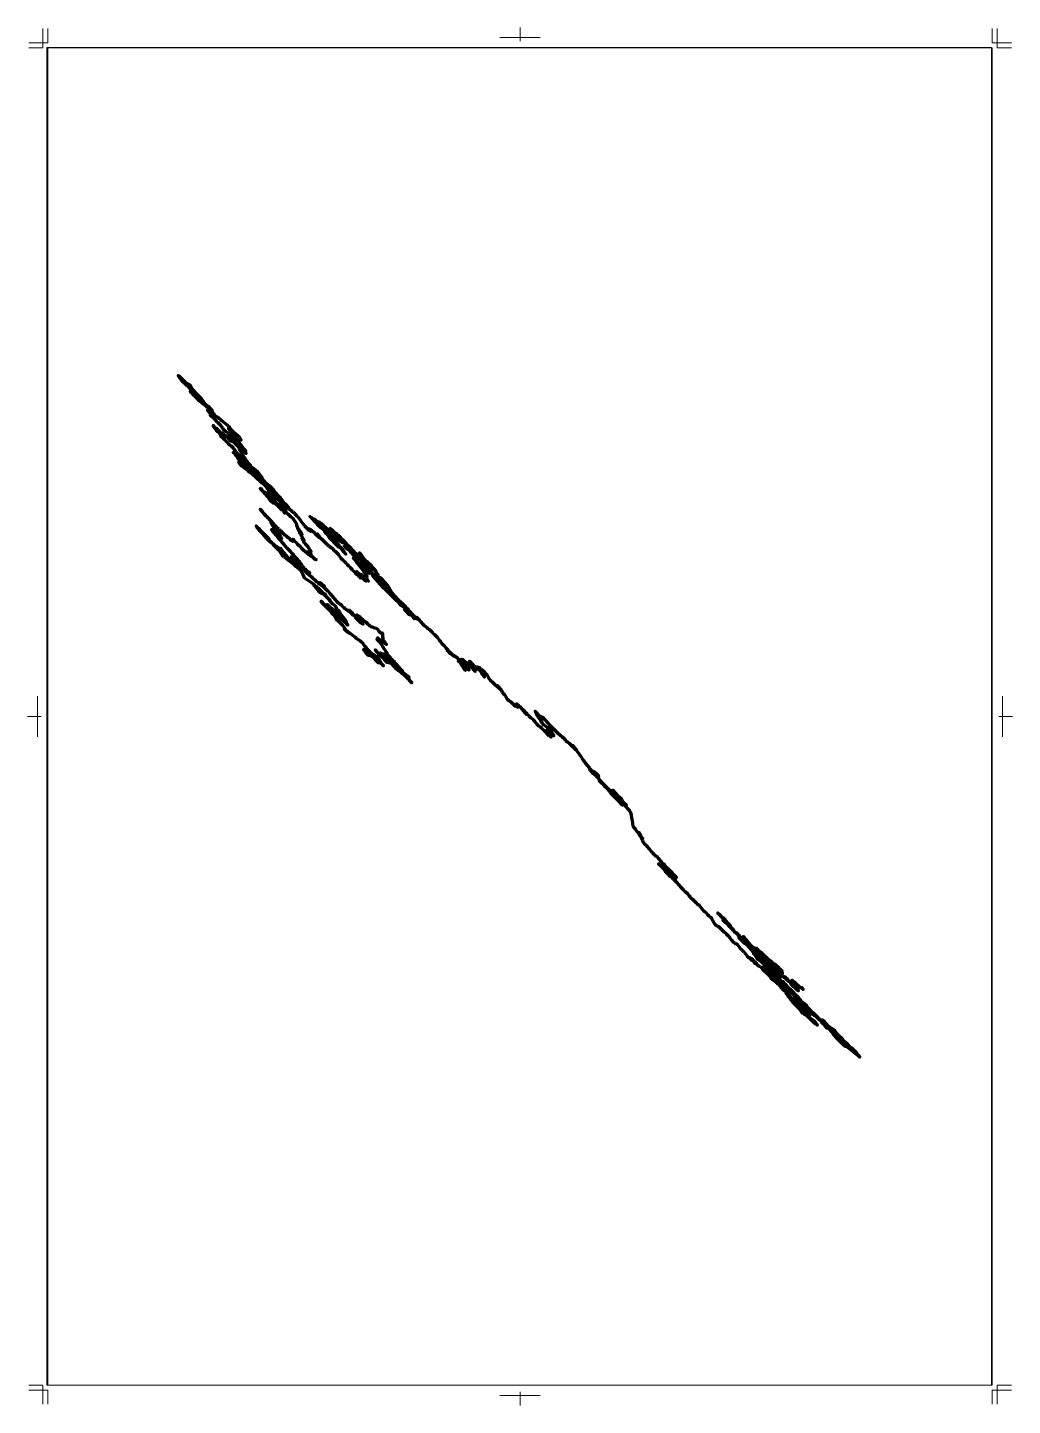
# Model space of a CAD drawing. Header units: inches. Extents: x -161 to 459, y -538 to 328.
import ezdxf

# ---------------------------------------------------------------- set-up
doc = ezdxf.new("R2010")
doc.units = ezdxf.units.IN
doc.header["$MEASUREMENT"] = 0
doc.layers.add('_U+30EC_U+30A4_U+30E4_U+30FC 1', color=7, linetype='Continuous')

# ---------------------------------------------------------------- blocks, each defined once
blk = doc.blocks.new('block 3')
at = {"layer": '_U+30EC_U+30A4_U+30E4_U+30FC 1', "color": 7, "lineweight": 9, "true_color": 0xffffff}
for points in [[(-159.92, -525.63), (-150.92, -525.63), (-150.92, -537.63)], [(-147.92, -537.63), (-147.92, -528.63), (-159.92, -528.63)]]:
    blk.add_lwpolyline(points, dxfattribs=at)
blk = doc.blocks.new('block 4')
at = {"layer": '_U+30EC_U+30A4_U+30E4_U+30FC 1', "color": 7, "lineweight": 9, "true_color": 0xffffff}
for points in [[(-159.92, 315.37), (-150.92, 315.37), (-150.92, 327.37)], [(-147.92, 327.37), (-147.92, 318.37), (-159.92, 318.37)]]:
    blk.add_lwpolyline(points, dxfattribs=at)
blk = doc.blocks.new('block 5')
at = {"layer": '_U+30EC_U+30A4_U+30E4_U+30FC 1', "color": 7, "lineweight": 9, "true_color": 0xffffff}
for points in [[(446.08, 327.37), (446.08, 318.37), (458.08, 318.37)], [(458.08, 315.37), (449.08, 315.37), (449.08, 327.37)]]:
    blk.add_lwpolyline(points, dxfattribs=at)
blk = doc.blocks.new('block 6')
at = {"layer": '_U+30EC_U+30A4_U+30E4_U+30FC 1', "color": 7, "lineweight": 9, "true_color": 0xffffff}
for points in [[(458.08, -525.63), (449.08, -525.63), (449.08, -537.63)], [(446.08, -537.63), (446.08, -528.63), (458.08, -528.63)]]:
    blk.add_lwpolyline(points, dxfattribs=at)
blk = doc.blocks.new('block 7')
at = {"layer": '_U+30EC_U+30A4_U+30E4_U+30FC 1', "color": 7, "lineweight": 9, "true_color": 0xffffff}
for points in [[(-154.27, -92.43), (-154.27, -117.83)], [(-160.62, -105.13), (-152.16, -105.13)]]:
    blk.add_lwpolyline(points, dxfattribs=at)
blk = doc.blocks.new('block 8')
at = {"layer": '_U+30EC_U+30A4_U+30E4_U+30FC 1', "color": 7, "lineweight": 9, "true_color": 0xffffff}
for points in [[(452.43, -117.83), (452.43, -92.43)], [(458.78, -105.13), (450.31, -105.13)]]:
    blk.add_lwpolyline(points, dxfattribs=at)
blk = doc.blocks.new('block 9')
at = {"layer": '_U+30EC_U+30A4_U+30E4_U+30FC 1', "color": 7, "lineweight": 9, "true_color": 0xffffff}
for points in [[(136.38, 321.72), (161.78, 321.72)], [(149.08, 328.07), (149.08, 319.6)]]:
    blk.add_lwpolyline(points, dxfattribs=at)
blk = doc.blocks.new('block 10')
at = {"layer": '_U+30EC_U+30A4_U+30E4_U+30FC 1', "color": 7, "lineweight": 9, "true_color": 0xffffff}
for points in [[(161.78, -531.98), (136.38, -531.98)], [(149.08, -538.33), (149.08, -529.87)]]:
    blk.add_lwpolyline(points, dxfattribs=at)
blk = doc.blocks.new('block 2')
at = {"layer": '_U+30EC_U+30A4_U+30E4_U+30FC 1'}
for name in ['block 4', 'block 9', 'block 5', 'block 7', 'block 8', 'block 3', 'block 6', 'block 10']:
    blk.add_blockref(name, (0, 0), dxfattribs=at)

msp = doc.modelspace()

# ---------------------------------------------------------------- linework, layer by layer
at = {"layer": '_U+30EC_U+30A4_U+30E4_U+30FC 1', "lineweight": 0}
for points in [[(445.5, -525.5), (-148.5, -525.5), (-148.5, 315.5), (445.5, 315.5), (445.5, -525.5)], [(446.08, -525.63), (-147.92, -525.63), (-147.92, 315.37), (446.08, 315.37), (446.08, -525.63)]]:
    msp.add_lwpolyline(points, dxfattribs=at)
at = {"layer": '_U+30EC_U+30A4_U+30E4_U+30FC 1', "color": 250, "lineweight": 211, "true_color": 0x3e3a39}
msp.add_open_spline([(4.59, -4.68), (4.73, -4.68), (4.87, -4.68), (5.02, -4.68), (5.84, -5.5), (6.67, -6.29), (7.48, -7.13), (9.21, -8.94), (10.63, -11.32), (12.68, -12.56), (12.87, -12.68), (13.09, -12.74), (13.26, -12.91), (13.93, -13.62), (14.56, -14.38), (15.28, -15.02), (16.87, -16.42), (18.46, -17.82), (20.05, -19.22), (21.3, -20.33), (22.56, -21.44), (23.81, -22.55), (23.81, -22.43), (23.81, -22.32), (23.81, -22.2), (23.86, -22.2), (23.91, -22.18), (23.95, -22.2), (24.63, -22.61), (25.22, -23.43), (25.98, -23.43), (26.03, -23.43), (26.07, -23.43), (26.12, -23.43), (25.16, -22.61), (24.2, -21.79), (23.23, -20.97), (23.52, -21.38), (23.76, -21.86), (24.1, -22.2), (25.5, -23.6), (26.89, -25), (28.29, -26.41), (28.34, -26.41), (28.39, -26.41), (28.44, -26.41), (29.93, -28.16), (31.31, -30.06), (32.92, -31.66), (33.73, -32.48), (34.42, -33.54), (35.37, -34.12), (35.57, -34.23), (35.76, -34.35), (35.95, -34.47), (36, -34.47), (36.05, -34.47), (36.1, -34.47), (37.06, -35.4), (37.92, -36.53), (38.99, -37.27), (40, -37.97), (40.98, -38.74), (42.02, -39.37), (42.21, -39.49), (42.44, -39.55), (42.6, -39.72), (43.13, -40.31), (43.66, -40.89), (44.19, -41.48), (43.71, -40.83), (43.25, -40.16), (42.74, -39.55), (42.41, -39.14), (42.07, -38.73), (41.73, -38.32), (42.07, -38.67), (42.36, -39.1), (42.74, -39.37), (42.99, -39.55), (43.27, -39.65), (43.47, -39.9), (44.48, -41.18), (45.37, -42.62), (46.5, -43.75), (47.32, -44.57), (48.01, -45.63), (48.96, -46.21), (49.44, -46.5), (49.92, -46.79), (50.41, -47.08), (49.97, -46.15), (49.6, -45.17), (49.1, -44.28), (49.01, -44.1), (48.91, -43.93), (48.82, -43.75), (48.53, -43.23), (48.24, -42.7), (47.95, -42.18), (48, -42.18), (48.04, -42.18), (48.09, -42.18), (48.29, -42.35), (48.49, -42.5), (48.67, -42.7), (49.35, -43.46), (50.02, -44.22), (50.69, -44.98), (49.25, -43.69), (47.8, -42.41), (46.36, -41.12), (46.41, -41.12), (46.45, -41.12), (46.5, -41.12), (47.51, -42), (48.51, -42.91), (49.54, -43.75), (50.74, -44.75), (51.95, -45.74), (53.15, -46.73), (53.2, -46.73), (53.25, -46.73), (53.3, -46.73), (52.86, -46.32), (52.43, -45.91), (52, -45.51), (52.04, -45.51), (52.09, -45.51), (52.14, -45.51), (52.53, -46.03), (52.78, -46.75), (53.3, -47.08), (54.21, -47.67), (55.07, -48.42), (56.04, -48.83), (57.15, -49.3), (58.57, -49.19), (59.37, -50.24), (59.95, -51), (60.52, -51.75), (61.1, -52.51), (61.44, -52.51), (61.78, -52.51), (62.11, -52.51), (62.16, -52.51), (62.21, -52.51), (62.26, -52.51), (62.31, -52.51), (62.35, -52.51), (62.4, -52.51), (62.55, -54.03), (62.69, -55.55), (62.84, -57.07), (63.61, -58), (64.38, -58.94), (65.15, -59.87), (63.22, -58.47), (61.29, -57.07), (59.37, -55.67), (59.7, -56.43), (60.04, -57.19), (60.38, -57.95), (60.86, -57.95), (61.34, -57.95), (61.82, -57.95), (60.91, -57.48), (59.99, -57.01), (59.08, -56.54), (60.23, -58), (61.8, -59.11), (62.55, -60.92), (62.6, -61.04), (62.64, -61.16), (62.69, -61.28), (62.74, -61.28), (62.79, -61.28), (62.84, -61.28), (63.7, -62.62), (64.57, -63.96), (65.44, -65.31), (65.29, -65.13), (65.15, -64.95), (65, -64.78), (65.53, -65.6), (65.94, -66.57), (66.59, -67.23), (67.75, -68.4), (68.91, -69.57), (70.06, -70.74), (69.97, -70.68), (69.87, -70.62), (69.77, -70.56), (71.56, -72.61), (73.34, -74.65), (75.12, -76.69), (75.17, -76.69), (75.22, -76.69), (75.27, -76.69), (75.31, -76.93), (75.36, -77.16), (75.41, -77.4), (75.17, -77.34), (74.93, -77.28), (74.69, -77.22), (76.81, -79.44), (78.93, -81.66), (81.05, -83.88), (80.04, -82.71), (78.91, -81.67), (78.01, -80.37), (77.77, -80.02), (77.53, -79.67), (77.29, -79.32), (77.96, -79.67), (78.64, -80.02), (79.31, -80.37), (77.1, -78.68), (74.88, -76.99), (72.66, -75.29), (72.71, -75.29), (72.76, -75.29), (72.81, -75.29), (73.77, -76.34), (74.74, -77.4), (75.7, -78.45), (74.35, -77.4), (73, -76.34), (71.65, -75.29), (71.99, -75.58), (72.33, -75.88), (72.66, -76.17), (72.18, -75.53), (71.7, -74.89), (71.22, -74.24), (70.83, -73.72), (70.46, -73.18), (70.06, -72.66), (69.53, -71.96), (69.11, -71.11), (68.47, -70.56), (66.64, -68.98), (64.81, -67.41), (62.98, -65.83), (63.03, -65.83), (63.08, -65.83), (63.13, -65.83), (63.75, -66.41), (64.46, -66.88), (65, -67.58), (65.68, -68.46), (66.19, -69.58), (67.03, -70.21), (67.65, -70.68), (68.28, -71.15), (68.91, -71.61), (69.15, -71.79), (69.44, -71.89), (69.63, -72.14), (70.64, -73.42), (71.27, -75.43), (72.66, -75.99), (72.81, -76.05), (72.97, -76.07), (73.1, -76.17), (73.63, -76.58), (74.16, -76.99), (74.69, -77.4), (74.74, -77.4), (74.78, -77.4), (74.83, -77.4), (75.17, -77.75), (75.47, -78.17), (75.84, -78.45), (76.95, -79.26), (78.06, -80.08), (79.17, -80.9), (78.3, -80.14), (77.42, -79.41), (76.57, -78.62), (75.56, -77.69), (74.54, -76.75), (73.53, -75.82), (73.87, -76.29), (74.21, -76.75), (74.54, -77.22), (74.59, -77.22), (74.64, -77.22), (74.69, -77.22), (75.36, -77.92), (76.04, -78.62), (76.71, -79.32), (74.74, -77.86), (72.76, -76.4), (70.79, -74.94), (70.79, -74.88), (70.79, -74.83), (70.79, -74.77), (70.06, -73.89), (69.42, -72.91), (68.62, -72.14), (66.79, -70.39), (64.86, -68.77), (63.13, -66.88), (62.64, -66.36), (62.16, -65.83), (61.68, -65.31), (62.07, -65.77), (62.45, -66.24), (62.84, -66.71), (62.31, -66.18), (61.78, -65.66), (61.25, -65.13), (61.49, -65.31), (61.7, -65.55), (61.97, -65.66), (62.11, -65.71), (62.28, -65.72), (62.4, -65.83), (63.08, -66.41), (63.75, -67), (64.43, -67.58), (65.1, -68.17), (65.82, -68.68), (66.45, -69.34), (68.23, -71.2), (69.96, -73.16), (71.8, -74.94), (72.76, -75.88), (73.72, -76.81), (74.69, -77.75), (73.48, -76.52), (72.41, -75.08), (71.07, -74.07), (69.77, -73.07), (68.46, -72.1), (67.17, -71.09), (65.68, -69.92), (64.19, -68.75), (62.69, -67.58), (63.61, -68.52), (64.52, -69.45), (65.44, -70.39), (64.23, -69.28), (63.03, -68.17), (61.82, -67.06), (61.82, -67), (61.82, -66.94), (61.82, -66.88), (62.79, -68.05), (63.65, -69.35), (64.72, -70.39), (64.96, -70.62), (65.2, -70.85), (65.44, -71.09), (65.44, -71.03), (65.46, -70.96), (65.44, -70.91), (65.39, -70.8), (65.37, -70.65), (65.29, -70.56), (64.86, -70.09), (64.43, -69.63), (63.99, -69.16), (64.43, -69.45), (64.88, -69.7), (65.29, -70.04), (65.73, -70.39), (66.11, -70.87), (66.59, -71.09), (66.98, -71.26), (67.36, -71.44), (67.75, -71.61), (65.82, -70.15), (63.72, -68.98), (61.97, -67.23), (60.62, -65.89), (59.27, -64.55), (57.92, -63.2), (57.97, -63.2), (58.02, -63.2), (58.07, -63.2), (58.89, -64.14), (59.58, -65.27), (60.52, -66.01), (61.2, -66.53), (61.83, -67.15), (62.55, -67.58), (62.64, -67.64), (62.73, -67.76), (62.84, -67.76), (62.88, -67.76), (62.93, -67.76), (62.98, -67.76), (63.99, -68.81), (65, -69.86), (66.02, -70.91), (66.06, -70.91), (66.11, -70.91), (66.16, -70.91), (65.15, -69.92), (64.14, -68.93), (63.13, -67.93), (63.08, -67.93), (63.03, -67.94), (62.98, -67.93), (59.95, -67.58), (56.91, -67.23), (53.87, -66.88), (53.15, -66.06), (52.43, -65.25), (51.71, -64.43), (51.8, -64.43), (51.9, -64.43), (52, -64.43), (51.56, -63.96), (51.13, -63.49), (50.69, -63.03), (50.74, -63.03), (50.79, -63.03), (50.84, -63.03), (51.85, -64.08), (52.63, -65.61), (53.87, -66.18), (54.26, -66.36), (54.65, -66.53), (55.03, -66.71), (54.89, -66.41), (54.74, -66.12), (54.6, -65.83), (55.08, -66.36), (55.56, -66.88), (56.04, -67.41), (55.9, -67.17), (55.75, -66.94), (55.61, -66.71), (57.1, -68.28), (58.6, -69.86), (60.09, -71.44), (59.99, -71.09), (59.9, -70.74), (59.8, -70.39), (60.91, -71.32), (62.02, -72.26), (63.13, -73.19), (62.55, -72.37), (62.02, -71.5), (61.39, -70.74), (61.34, -70.68), (61.29, -70.62), (61.25, -70.56), (60.67, -69.8), (60.09, -69.04), (59.51, -68.28), (59.51, -68.28), (59.25, -68.19), (59.25, -68.19), (59.25, -68.13), (59.25, -68.07), (59.25, -68.01), (57.47, -66.55), (55.46, -65.43), (53.9, -63.63), (52.84, -62.4), (51.64, -61.34), (50.72, -59.95), (50.53, -59.66), (50.34, -59.37), (50.14, -59.07), (50.19, -59.07), (50.24, -59.07), (50.29, -59.07), (48.17, -57.44), (46.05, -55.8), (43.93, -54.17), (42.48, -53.06), (41.04, -51.95), (39.59, -50.84), (40.36, -51.54), (41.13, -52.24), (41.91, -52.94), (40.8, -52.01), (39.69, -51.07), (38.58, -50.14), (39.06, -50.61), (39.54, -51.07), (40.03, -51.54), (39.45, -50.61), (39.01, -49.52), (38.29, -48.74), (37.38, -47.74), (36.5, -46.7), (35.55, -45.76), (34.78, -45), (33.78, -44.48), (33.23, -43.48), (32.94, -42.95), (32.76, -42.32), (32.37, -41.9), (31.98, -41.49), (31.57, -41.12), (31.21, -40.68), (30.58, -39.92), (30.01, -39.09), (29.33, -38.4), (27.6, -36.65), (25.86, -34.89), (24.13, -33.14), (24.18, -33.14), (24.22, -33.14), (24.27, -33.14), (24.18, -32.97), (24.08, -32.79), (23.98, -32.62), (24.22, -32.79), (24.54, -32.87), (24.71, -33.14), (24.85, -33.38), (24.99, -33.61), (25.14, -33.84), (25.19, -33.84), (25.24, -33.84), (25.28, -33.84), (26.63, -35.07), (28.07, -36.17), (29.33, -37.52), (31.45, -39.8), (33.57, -42.08), (35.69, -44.36), (35.69, -44.3), (35.69, -44.24), (35.69, -44.18), (33.28, -41.38), (30.87, -38.57), (28.46, -35.77), (28.46, -35.71), (28.46, -35.65), (28.46, -35.6), (28.22, -35.3), (27.98, -35.01), (27.74, -34.72), (28.7, -35.65), (29.67, -36.59), (30.63, -37.52), (30.68, -37.52), (30.73, -37.52), (30.78, -37.52), (30.68, -37.35), (30.58, -37.17), (30.49, -37), (31.16, -37.64), (31.88, -38.23), (32.51, -38.92), (34.1, -40.68), (35.65, -42.49), (37.28, -44.18), (37.95, -44.88), (38.63, -45.58), (39.3, -46.28), (39.35, -46.28), (39.4, -46.28), (39.45, -46.28), (39.88, -46.75), (40.32, -47.22), (40.75, -47.69), (40.75, -47.63), (40.75, -47.57), (40.75, -47.51), (40.56, -47.22), (40.3, -46.98), (40.17, -46.63), (39.98, -46.11), (39.81, -45.57), (39.59, -45.06), (39.54, -44.94), (39.52, -44.8), (39.45, -44.71), (38.39, -43.31), (37.25, -41.99), (36.27, -40.5), (35.88, -39.92), (35.55, -39.28), (35.11, -38.75), (34.53, -38.05), (33.8, -37.5), (33.38, -36.65), (33.23, -36.35), (33.16, -35.99), (32.94, -35.77), (31.84, -34.66), (30.54, -33.78), (29.62, -32.44), (29.38, -32.09), (29.14, -31.74), (28.9, -31.39), (29.19, -31.68), (29.48, -31.97), (29.76, -32.27), (28.61, -31.1), (27.44, -29.95), (26.3, -28.76), (25.96, -28.41), (25.62, -28.06), (25.28, -27.71), (25.33, -27.71), (25.38, -27.71), (25.43, -27.71), (25.67, -27.89), (25.9, -28.08), (26.15, -28.24), (26.44, -28.41), (26.73, -28.59), (27.02, -28.76), (24.95, -27.13), (22.73, -25.73), (20.8, -23.86), (20.32, -23.39), (19.84, -22.92), (19.36, -22.45), (20.95, -24.15), (22.23, -26.39), (24.13, -27.54), (24.32, -27.65), (24.51, -27.77), (24.71, -27.89), (24.46, -27.42), (24.22, -26.95), (23.98, -26.48), (24.18, -26.6), (24.35, -26.83), (24.56, -26.83), (24.61, -26.83), (24.66, -26.83), (24.71, -26.83), (22.59, -25.02), (20.58, -23), (18.35, -21.4), (16.71, -20.23), (15.07, -19.07), (13.43, -17.9), (13.38, -17.61), (13.33, -17.31), (13.29, -17.02), (13.24, -17.02), (13.19, -17.02), (13.14, -17.02), (12.37, -15.68), (11.91, -13.97), (10.83, -12.99), (10.64, -12.82), (10.45, -12.63), (10.25, -12.47), (8.81, -11.3), (7.35, -10.14), (5.91, -8.96), (4.28, -7.62), (2.62, -6.31), (1, -4.93), (0.52, -4.52), (-0.09, -4.27), (-0.44, -3.71), (-0.93, -2.95), (-1.29, -2.05), (-1.89, -1.43), (-3.24, -0.03), (-4.59, 1.38), (-5.94, 2.78), (-5.89, 2.78), (-5.84, 2.78), (-5.79, 2.78), (-7.53, 4.35), (-9.26, 5.93), (-11, 7.51), (-10.8, 7.33), (-10.64, 7.1), (-10.42, 6.98), (-9.98, 6.75), (-9.55, 6.52), (-9.12, 6.28), (-9.45, 6.57), (-9.79, 6.87), (-10.13, 7.16), (-10.03, 7.16), (-9.94, 7.16), (-9.84, 7.16), (-10.32, 7.68), (-10.8, 8.22), (-11.29, 8.73), (-12.44, 9.96), (-13.48, 11.38), (-14.75, 12.41), (-15.33, 12.88), (-15.91, 13.35), (-16.49, 13.82), (-16.44, 13.82), (-16.39, 13.82), (-16.34, 13.82), (-16.01, 13.47), (-15.68, 13.1), (-15.33, 12.76), (-13.98, 11.48), (-12.6, 10.24), (-11.29, 8.91), (-10.42, 8.03), (-9.55, 7.16), (-8.68, 6.28), (-10.66, 8.33), (-12.59, 10.43), (-14.61, 12.41), (-15.38, 13.17), (-16.15, 13.93), (-16.92, 14.69), (-16.2, 13.7), (-15.59, 12.57), (-14.75, 11.71), (-12.63, 9.55), (-10.51, 7.39), (-8.39, 5.23), (-8.35, 5.23), (-8.3, 5.23), (-8.25, 5.23), (-6.52, 3.77), (-4.78, 2.31), (-3.05, 0.85), (-3, 0.85), (-2.95, 0.86), (-2.9, 0.85), (-2.56, 0.79), (-2.23, 0.67), (-1.89, 0.67), (-1.84, 0.67), (-1.79, 0.67), (-1.75, 0.67), (-1.31, 0.15), (-0.89, -0.39), (-0.44, -0.9), (0.95, -2.54), (2.11, -4.54), (3.75, -5.81), (4.28, -6.22), (4.75, -6.78), (5.34, -7.04), (6.01, -7.33), (6.64, -7.91), (7.36, -7.91), (7.41, -7.91), (7.46, -7.91), (7.5, -7.91), (9.38, -9.31), (11.26, -10.71), (13.14, -12.12), (14.39, -13.05), (15.65, -13.99), (16.9, -14.92), (15.55, -13.87), (14.2, -12.82), (12.85, -11.77), (12.9, -11.77), (12.95, -11.74), (13, -11.77), (13.09, -11.82), (13.19, -11.88), (13.29, -11.94), (11.79, -9.96), (10.44, -7.79), (8.81, -5.98), (6.06, -2.95), (3.22, -0.03), (0.57, 3.13), (-2.03, 6.22), (-4.64, 9.32), (-7.24, 12.41), (-7.19, 12.41), (-7.14, 12.41), (-7.09, 12.41), (-5.65, 11.01), (-4.34, 9.36), (-2.76, 8.21), (-2.28, 7.86), (-1.79, 7.51), (-1.31, 7.16), (-1.26, 7.16), (-1.22, 7.16), (-1.17, 7.16), (-1.07, 6.98), (-0.97, 6.81), (-0.88, 6.63), (-1.6, 8.09), (-2.07, 9.79), (-3.05, 11.01), (-4.44, 12.76), (-6.42, 14.04), (-7.24, 16.27), (-7.43, 16.79), (-7.46, 17.46), (-7.82, 17.85), (-9.07, 19.19), (-10.39, 20.44), (-11.57, 21.88), (-12.49, 22.99), (-13.41, 24.1), (-14.32, 25.21), (-13.55, 24.33), (-12.81, 23.41), (-12.01, 22.58), (-11.04, 21.58), (-10.01, 20.68), (-9.12, 19.6), (-9.02, 19.48), (-8.92, 19.36), (-8.83, 19.25), (-8.49, 18.84), (-8.2, 18.36), (-7.82, 18.02), (-7.48, 17.73), (-7.14, 17.44), (-6.8, 17.14), (-6.76, 17.14), (-6.71, 17.14), (-6.66, 17.14), (-6.42, 16.74), (-6.24, 16.26), (-5.94, 15.92), (-5.41, 15.33), (-4.94, 14.65), (-4.35, 14.17), (-3.91, 13.82), (-3.46, 13.49), (-3.05, 13.11), (-2.85, 12.94), (-2.66, 12.76), (-2.47, 12.59), (-2.08, 12.24), (-1.65, 11.95), (-1.31, 11.54), (-1.07, 11.25), (-0.85, 10.92), (-0.59, 10.66), (-0.06, 10.14), (0.41, 9.5), (1, 9.08), (1.34, 8.85), (1.7, 8.67), (2.01, 8.38), (2.4, 8.03), (2.78, 7.68), (3.17, 7.33), (3.22, 7.33), (3.26, 7.33), (3.31, 7.33), (3.46, 7.27), (3.6, 7.22), (3.75, 7.16), (3.75, 7.1), (3.75, 7.04), (3.75, 6.98), (3.79, 6.98), (3.84, 6.98), (3.89, 6.98), (4.18, 6.63), (4.39, 6.15), (4.76, 5.93), (4.85, 5.87), (4.95, 5.82), (5.05, 5.76), (5.38, 5.52), (5.72, 5.29), (6.06, 5.05), (6.11, 5.05), (6.16, 5.05), (6.2, 5.05), (6.25, 5.05), (6.3, 5.05), (6.35, 5.05), (6.3, 5.35), (6.2, 5.63), (6.2, 5.93), (6.2, 6.11), (6.2, 6.28), (6.2, 6.46), (7.12, 5.46), (8.02, 4.45), (8.95, 3.48), (9.29, 3.13), (9.62, 2.78), (9.96, 2.43), (9.96, 2.49), (9.96, 2.54), (9.96, 2.6), (11.02, 1.49), (11.98, 0.21), (13.14, -0.73), (13.86, -1.31), (14.6, -1.87), (15.31, -2.48), (15.98, -3.06), (16.66, -3.65), (17.33, -4.23), (16.37, -3.36), (15.41, -2.48), (14.44, -1.6), (14.78, -1.66), (15.17, -1.55), (15.45, -1.78), (15.6, -1.9), (15.74, -2.01), (15.89, -2.13), (15.94, -2.13), (15.98, -2.13), (16.03, -2.13), (17.43, -3.53), (18.83, -4.93), (20.22, -6.33), (20.22, -6.28), (20.22, -6.22), (20.22, -6.16), (20.47, -6.33), (20.71, -6.51), (20.95, -6.68), (19.98, -5.87), (18.55, -5.52), (18.06, -4.23), (17.72, -3.36), (17.24, -2.54), (17.04, -1.6), (17, -1.37), (16.95, -1.14), (16.9, -0.9), (17.19, -1.08), (17.48, -1.25), (17.77, -1.43), (17.24, -0.67), (16.71, 0.09), (16.18, 0.85), (15.89, 1.26), (15.65, 1.72), (15.31, 2.08), (14.59, 2.84), (13.86, 3.59), (13.14, 4.35), (13.05, 4.7), (13.03, 5.1), (12.85, 5.41), (12.61, 5.81), (12.37, 6.22), (12.13, 6.63), (12.13, 6.75), (12.13, 6.87), (12.13, 6.98), (12.56, 6.4), (13, 5.81), (13.43, 5.23), (12.66, 6.69), (11.87, 8.14), (11.12, 9.61), (10.49, 10.84), (9.87, 12.06), (9.24, 13.29), (10.06, 12.12), (11.39, 11.27), (11.7, 9.79), (11.74, 9.55), (11.79, 9.32), (11.84, 9.08), (10.93, 10.72), (9.64, 12.13), (9.09, 13.99), (8.85, 14.81), (8.84, 15.78), (8.37, 16.44), (7.79, 17.26), (7.22, 18.08), (6.64, 18.9), (6.64, 18.96), (6.64, 19.01), (6.64, 19.07), (4.47, 20.94), (2.3, 22.81), (0.13, 24.68), (0.13, 24.62), (0.13, 24.56), (0.13, 24.5), (0.18, 24.5), (0.23, 24.5), (0.28, 24.5), (0.52, 24.1), (0.76, 23.69), (1, 23.28), (0.33, 24.39), (-0.35, 25.5), (-1.02, 26.61), (-0.35, 25.32), (0.33, 24.04), (1, 22.75), (1, 23.1), (1.09, 23.47), (1, 23.8), (0.71, 24.85), (0.42, 25.91), (0.13, 26.96), (-0.59, 27.66), (-1.31, 28.36), (-2.03, 29.06), (-1.31, 28.59), (-0.59, 28.13), (0.13, 27.66), (-0.16, 27.95), (-0.44, 28.24), (-0.73, 28.53), (0.18, 27.31), (1.1, 26.08), (2.01, 24.85), (1.53, 25.61), (1.13, 26.46), (0.57, 27.13), (-0.2, 28.07), (-0.92, 29.07), (-1.75, 29.94), (-2.85, 31.1), (-3.92, 32.34), (-5.07, 33.44), (-5.74, 34.08), (-6.38, 34.79), (-7.09, 35.37), (-7.24, 35.48), (-7.38, 35.6), (-7.53, 35.72), (-7.24, 35.54), (-6.95, 35.37), (-6.66, 35.19), (-6.66, 35.25), (-6.66, 35.31), (-6.66, 35.37), (-6.61, 35.37), (-6.56, 35.37), (-6.52, 35.37), (-7.05, 35.89), (-7.58, 36.42), (-8.11, 36.94), (-8.11, 36.94), (-7.65, 36.65), (-7.65, 36.65), (-7.12, 36.42), (-6.59, 36.18), (-6.06, 35.95), (-6.35, 36.3), (-6.61, 36.68), (-6.93, 37), (-7.5, 37.58), (-8.13, 38.11), (-8.66, 38.75), (-9.14, 39.34), (-9.62, 39.92), (-10.11, 40.5), (-9.77, 40.33), (-9.43, 40.15), (-9.09, 39.98), (-9.29, 40.21), (-9.46, 40.48), (-9.67, 40.68), (-10.35, 41.32), (-11.02, 41.96), (-11.7, 42.61), (-11.7, 42.67), (-11.7, 42.72), (-11.7, 42.78), (-11.89, 42.96), (-12.08, 43.14), (-12.27, 43.31), (-13.33, 44.24), (-14.39, 45.18), (-15.45, 46.11), (-15.21, 45.94), (-15.01, 45.65), (-14.73, 45.59), (-14.49, 45.53), (-14.25, 45.47), (-14.01, 45.41), (-14.06, 45.47), (-14.1, 45.53), (-14.15, 45.59), (-14.1, 45.59), (-14.06, 45.59), (-14.01, 45.59), (-13.72, 45.47), (-13.43, 45.35), (-13.14, 45.24), (-14.39, 46.7), (-15.46, 48.43), (-16.9, 49.62), (-18.1, 50.61), (-19.48, 51.35), (-20.51, 52.59), (-21.23, 53.47), (-21.96, 54.35), (-22.68, 55.22), (-22.68, 55.28), (-22.68, 55.34), (-22.68, 55.4), (-23.31, 56.33), (-23.97, 57.23), (-24.56, 58.2), (-25.23, 59.31), (-25.94, 60.39), (-26.58, 61.53), (-27.21, 62.64), (-27.6, 64.02), (-28.46, 64.86), (-28.7, 65.09), (-28.99, 65.27), (-29.18, 65.56), (-29.57, 66.14), (-29.92, 66.76), (-30.34, 67.31), (-30.97, 68.13), (-31.45, 69.15), (-32.22, 69.77), (-32.8, 70.23), (-33.38, 70.7), (-33.95, 71.17), (-33.91, 71.17), (-33.86, 71.17), (-33.81, 71.17), (-33.42, 71.05), (-33.03, 70.97), (-32.65, 70.82), (-32.36, 70.7), (-32.08, 70.58), (-31.79, 70.47), (-31.83, 70.53), (-31.88, 70.59), (-31.93, 70.64), (-32.46, 71.17), (-32.95, 71.75), (-33.52, 72.22), (-34.73, 73.21), (-36.1, 73.95), (-37.13, 75.2), (-37.38, 75.49), (-37.64, 75.76), (-37.86, 76.07), (-38.39, 76.83), (-38.8, 77.75), (-39.45, 78.35), (-40.27, 79.11), (-41.14, 79.79), (-41.9, 80.63), (-42.43, 81.21), (-42.89, 81.92), (-43.49, 82.38), (-43.88, 82.67), (-44.27, 82.97), (-44.65, 83.26), (-44.7, 83.26), (-44.75, 83.26), (-44.8, 83.26), (-45.13, 83.61), (-45.47, 83.96), (-45.81, 84.31), (-45.76, 84.31), (-45.71, 84.31), (-45.66, 84.31), (-45.37, 84.25), (-45.08, 84.19), (-44.8, 84.13), (-44.94, 84.43), (-45.02, 84.78), (-45.23, 85.01), (-45.95, 85.83), (-46.67, 86.65), (-47.4, 87.46), (-47.16, 87.4), (-46.87, 87.46), (-46.67, 87.29), (-46.34, 87), (-46, 86.7), (-45.66, 86.41), (-46.14, 87.05), (-46.65, 87.67), (-47.11, 88.34), (-47.54, 88.98), (-47.98, 89.62), (-48.41, 90.27), (-48.41, 90.33), (-48.41, 90.38), (-48.41, 90.44), (-48.75, 90.97), (-49.05, 91.52), (-49.42, 92.02), (-50.29, 93.19), (-51.05, 94.49), (-52.02, 95.52), (-53.61, 97.22), (-55.52, 98.55), (-56.79, 100.6), (-57.08, 101.07), (-57.44, 101.48), (-57.66, 102.01), (-57.8, 102.36), (-57.95, 102.71), (-58.09, 103.06), (-59.25, 103.76), (-60.56, 104.16), (-61.56, 105.16), (-62.38, 105.98), (-63.2, 106.8), (-64.02, 107.61), (-63.97, 107.61), (-63.92, 107.61), (-63.87, 107.61), (-63.87, 107.61), (-64.25, 107.77), (-64.25, 107.77), (-64.78, 108.29), (-65.31, 108.82), (-65.84, 109.34), (-65.41, 108.64), (-64.98, 107.94), (-64.54, 107.24), (-64.4, 107.01), (-64.25, 106.77), (-64.11, 106.54), (-63.16, 105.01), (-61.6, 104.2), (-60.35, 103.04), (-59.32, 102.07), (-58.33, 101.05), (-57.32, 100.06), (-57.05, 99.79), (-56.74, 99.59), (-56.45, 99.36), (-55.23, 98.37), (-54.23, 97.02), (-53.12, 95.85), (-53.41, 96.03), (-53.7, 96.2), (-53.99, 96.38), (-54.21, 96.51), (-54.38, 96.73), (-54.57, 96.9), (-54.62, 96.9), (-54.67, 96.9), (-54.71, 96.9), (-54.47, 96.44), (-54.23, 95.97), (-53.99, 95.5), (-53.17, 93.91), (-51.49, 93.28), (-50.23, 92.17), (-49.76, 91.76), (-49.46, 91.12), (-49.08, 90.59), (-49.56, 90.95), (-50.04, 91.3), (-50.52, 91.65), (-52.14, 92.82), (-53.51, 94.45), (-55, 95.85), (-56.11, 96.89), (-57.12, 98.07), (-58.18, 99.18), (-58.23, 99.18), (-58.28, 99.18), (-58.33, 99.18), (-56.79, 97.9), (-55.24, 96.61), (-53.7, 95.33), (-51.44, 93.44), (-49.17, 91.59), (-46.91, 89.72), (-46.06, 89.02), (-45.37, 88.08), (-44.6, 87.27), (-44.55, 87.09), (-44.5, 86.92), (-44.45, 86.74), (-44.2, 85.83), (-43.49, 85.22), (-43.01, 84.46), (-42.49, 83.65), (-41.56, 83.41), (-40.84, 82.89), (-39.8, 82.13), (-38.81, 81.25), (-37.8, 80.43), (-36.39, 79.29), (-35.01, 78.1), (-33.61, 76.93), (-33.9, 77.04), (-34.19, 77.16), (-34.48, 77.28), (-33.66, 76.34), (-32.84, 75.41), (-32.02, 74.47), (-31.47, 73.85), (-30.86, 73.31), (-30.29, 72.72), (-29.82, 72.25), (-29.23, 72.02), (-28.7, 71.67), (-28.43, 71.49), (-28.21, 71.2), (-27.97, 70.97), (-27.55, 70.56), (-27.2, 70.04), (-26.82, 69.57), (-27.93, 70.62), (-29.03, 71.67), (-30.14, 72.72), (-31.17, 73.69), (-32.17, 74.71), (-33.18, 75.7), (-32.6, 74.94), (-32.02, 74.18), (-31.44, 73.42), (-32.31, 74.3), (-33.18, 75.18), (-34.04, 76.05), (-32.98, 74.94), (-31.92, 73.83), (-30.86, 72.72), (-31.35, 73.07), (-31.83, 73.42), (-32.31, 73.77), (-31.11, 72.96), (-29.9, 72.14), (-28.7, 71.32), (-27.75, 70.67), (-27.15, 69.45), (-26.38, 68.52), (-26.77, 68.69), (-27.15, 68.87), (-27.54, 69.04), (-27.59, 69.04), (-27.64, 69.04), (-27.68, 69.04), (-28.17, 69.33), (-28.65, 69.63), (-29.13, 69.92), (-30.53, 70.77), (-31.25, 72.72), (-32.31, 74.12), (-32.89, 74.89), (-33.66, 75.41), (-34.33, 76.05), (-33.51, 75.06), (-32.7, 74.07), (-31.88, 73.07), (-31.25, 72.31), (-30.53, 71.67), (-29.85, 70.97), (-29.21, 70.31), (-28.99, 69.22), (-28.55, 68.34), (-28.74, 68.46), (-28.94, 68.58), (-29.13, 68.69), (-29.17, 68.72), (-29.23, 68.69), (-29.27, 68.69), (-29.76, 69.04), (-30.24, 69.39), (-30.72, 69.74), (-30.53, 69.63), (-30.33, 69.51), (-30.14, 69.39), (-30.82, 69.92), (-31.49, 70.44), (-32.17, 70.97), (-31.01, 69.92), (-29.85, 68.87), (-28.7, 67.82), (-28.5, 67.64), (-28.31, 67.47), (-28.12, 67.29), (-26.97, 66.25), (-26, 64.95), (-24.94, 63.79), (-25.03, 63.79), (-25.13, 63.79), (-25.23, 63.79), (-25.32, 63.79), (-25.42, 63.79), (-25.52, 63.79), (-26.62, 65.07), (-27.73, 66.36), (-28.84, 67.64), (-28.5, 67.17), (-28.17, 66.71), (-27.83, 66.24), (-26.83, 64.86), (-25.42, 64.02), (-24.22, 62.91), (-23.86, 62.58), (-23.64, 62.09), (-23.35, 61.68), (-23.93, 62.15), (-24.5, 62.62), (-25.08, 63.09), (-25.5, 63.42), (-25.95, 63.67), (-26.38, 63.96), (-25.85, 63.49), (-25.32, 63.03), (-24.79, 62.56), (-24.94, 62.56), (-25.08, 62.56), (-25.23, 62.56), (-24.55, 61.8), (-23.88, 61.04), (-23.2, 60.28), (-24.31, 61.1), (-25.42, 61.92), (-26.53, 62.73), (-26.14, 62.21), (-25.76, 61.68), (-25.37, 61.16), (-26, 61.98), (-26.62, 62.79), (-27.25, 63.61), (-28.46, 65.2), (-30.05, 66.3), (-31.44, 67.64), (-32.07, 68.25), (-32.79, 68.69), (-33.47, 69.22), (-33.47, 69.1), (-33.47, 68.98), (-33.47, 68.87), (-33.18, 68.58), (-32.89, 68.28), (-32.6, 67.99), (-34.33, 69.63), (-36.07, 71.26), (-37.8, 72.9), (-37.92, 73.01), (-38.09, 73.01), (-38.24, 73.07), (-37.61, 72.37), (-36.98, 71.67), (-36.36, 70.97), (-37.22, 71.73), (-38.09, 72.49), (-38.96, 73.25), (-39.85, 74.03), (-40.69, 74.88), (-41.56, 75.7), (-41.87, 75.99), (-42.24, 76.17), (-42.57, 76.4), (-43.08, 76.75), (-43.44, 77.34), (-43.87, 77.8), (-43.68, 77.39), (-43.49, 76.99), (-43.3, 76.58), (-42.65, 75.21), (-41.37, 74.47), (-40.4, 73.42), (-39.74, 72.7), (-39.06, 72.02), (-38.38, 71.32), (-38.67, 71.32), (-38.96, 71.32), (-39.25, 71.32), (-38.96, 71.09), (-38.67, 70.85), (-38.38, 70.62), (-37.27, 69.72), (-36.36, 68.52), (-35.35, 67.47), (-34.2, 66.27), (-32.94, 65.25), (-31.73, 64.14), (-31.27, 63.71), (-30.96, 63.09), (-30.58, 62.56), (-30.17, 62), (-29.71, 61.51), (-29.27, 60.98), (-28.62, 60.19), (-27.93, 59.46), (-27.25, 58.7), (-26.81, 58.21), (-26.19, 58), (-25.66, 57.65), (-25.61, 57.48), (-25.56, 57.3), (-25.52, 57.13), (-25.5, 57.07), (-25.52, 57.01), (-25.52, 56.95), (-25.28, 56.66), (-25.03, 56.37), (-24.79, 56.08), (-23.83, 54.9), (-22.67, 53.97), (-21.61, 52.92), (-22.14, 53.16), (-22.67, 53.39), (-23.2, 53.62), (-23.43, 53.72), (-23.69, 53.62), (-23.93, 53.62), (-24.79, 54.62), (-25.66, 55.61), (-26.53, 56.6), (-27.27, 57.45), (-27.88, 58.47), (-28.55, 59.41), (-27.44, 58.35), (-26.34, 57.3), (-25.23, 56.25), (-24.98, 56.02), (-24.84, 55.67), (-24.65, 55.38), (-24.37, 54.96), (-23.97, 54.67), (-23.64, 54.32), (-23.04, 53.7), (-22.38, 53.16), (-21.76, 52.57), (-21.76, 52.51), (-21.76, 52.46), (-21.76, 52.4), (-21.85, 52.46), (-21.95, 52.51), (-22.05, 52.57), (-22.18, 52.65), (-22.34, 52.69), (-22.48, 52.75), (-22.71, 52.84), (-22.87, 53.1), (-23.06, 53.27), (-23.11, 53.27), (-23.16, 53.27), (-23.2, 53.27), (-22.53, 52.57), (-21.85, 51.87), (-21.18, 51.17), (-22.58, 52.57), (-23.97, 53.97), (-25.37, 55.38), (-25.13, 54.97), (-24.89, 54.56), (-24.65, 54.15), (-25.37, 54.79), (-26.09, 55.43), (-26.82, 56.08), (-26.34, 55.55), (-25.85, 55.03), (-25.37, 54.5), (-25.04, 54.14), (-24.79, 53.68), (-24.5, 53.27), (-24.7, 53.33), (-24.89, 53.39), (-25.08, 53.45), (-24.07, 52.63), (-23.06, 51.81), (-22.05, 51), (-21.96, 50.92), (-21.95, 50.76), (-21.9, 50.64), (-21.09, 48.67), (-19.01, 47.96), (-17.57, 46.61), (-17.57, 46.56), (-17.57, 46.5), (-17.57, 46.44), (-18.43, 47.08), (-19.3, 47.72), (-20.17, 48.37), (-20.58, 48.67), (-20.84, 49.18), (-21.18, 49.59), (-21.61, 50.12), (-22.05, 50.64), (-22.48, 51.17), (-23.1, 51.92), (-23.93, 52.34), (-24.65, 52.92), (-23.2, 51.93), (-21.76, 50.94), (-20.31, 49.94), (-21.85, 51.58), (-23.4, 53.21), (-24.94, 54.85), (-25.09, 55.01), (-25.23, 55.2), (-25.37, 55.38), (-25.03, 54.85), (-24.7, 54.32), (-24.36, 53.8), (-25.81, 55.2), (-27.25, 56.6), (-28.7, 58), (-28.7, 57.95), (-28.7, 57.89), (-28.7, 57.83), (-28.7, 57.77), (-28.7, 57.71), (-28.7, 57.65), (-27.64, 56.54), (-26.58, 55.43), (-25.52, 54.32), (-24.85, 53.62), (-24.26, 52.81), (-23.64, 52.05), (-23.27, 51.6), (-23.06, 51), (-22.77, 50.47), (-24.17, 51.87), (-25.56, 53.27), (-26.96, 54.67), (-26.43, 54.15), (-25.9, 53.62), (-25.37, 53.1), (-26.14, 53.86), (-26.91, 54.62), (-27.68, 55.38), (-27.2, 54.85), (-26.72, 54.32), (-26.24, 53.8), (-26.72, 54.03), (-27.2, 54.27), (-27.68, 54.5), (-27.54, 54.32), (-27.4, 54.15), (-27.25, 53.97), (-26.77, 53.39), (-26.19, 52.92), (-25.66, 52.4), (-25.9, 52.51), (-26.14, 52.63), (-26.38, 52.75), (-24.07, 51), (-21.76, 49.24), (-19.45, 47.49), (-19.04, 47.18), (-18.68, 46.79), (-18.29, 46.44), (-16.03, 44.39), (-13.76, 42.35), (-11.5, 40.31), (-10.63, 39.52), (-9.67, 38.91), (-8.75, 38.2), (-8.42, 37.95), (-8.36, 37.39), (-8.17, 36.98), (-8.46, 37.15), (-8.75, 37.33), (-9.04, 37.5), (-9.33, 37.68), (-9.62, 37.85), (-9.91, 38.03), (-9.18, 37.33), (-8.46, 36.63), (-7.74, 35.93), (-7.47, 35.66), (-7.35, 35.23), (-7.16, 34.88), (-7.08, 34.72), (-7.06, 34.52), (-7.02, 34.35), (-7.11, 34.35), (-7.21, 34.35), (-7.3, 34.35), (-7.98, 34.99), (-8.65, 35.63), (-9.33, 36.28), (-8.8, 35.58), (-8.27, 34.88), (-7.74, 34.17), (-8.32, 34.41), (-8.89, 34.64), (-9.47, 34.88), (-9.7, 34.97), (-9.86, 35.23), (-10.05, 35.4), (-10.1, 35.4), (-10.15, 35.4), (-10.2, 35.4), (-9.62, 34.76), (-9.04, 34.12), (-8.46, 33.47), (-9.14, 34), (-9.81, 34.52), (-10.48, 35.05), (-10.99, 35.45), (-11.54, 35.75), (-12.07, 36.1), (-12.61, 36.46), (-12.94, 37.15), (-13.38, 37.68), (-13.6, 37.96), (-13.95, 38.03), (-14.24, 38.2), (-12.27, 35.98), (-10.29, 33.77), (-8.32, 31.55), (-8.32, 31.49), (-8.32, 31.43), (-8.32, 31.37), (-8.36, 31.37), (-8.41, 31.37), (-8.46, 31.37), (-8.46, 31.37), (-8.55, 31.32), (-8.55, 31.32), (-8.4, 31.2), (-8.25, 31.1), (-8.11, 30.97), (-7.63, 30.5), (-7.2, 29.95), (-6.67, 29.57), (-6.43, 29.39), (-6.19, 29.22), (-5.95, 29.04), (-5.95, 29.16), (-5.95, 29.28), (-5.95, 29.39), (-6.33, 29.8), (-6.76, 30.15), (-7.1, 30.62), (-7.82, 31.61), (-8.55, 32.61), (-9.27, 33.6), (-9.13, 33.6), (-8.98, 33.6), (-8.84, 33.6), (-8.07, 32.78), (-7.29, 31.96), (-6.52, 31.15), (-7.1, 31.61), (-7.68, 32.08), (-8.26, 32.55), (-8.21, 32.55), (-8.16, 32.55), (-8.11, 32.55), (-7.82, 32.2), (-7.55, 31.82), (-7.25, 31.5), (-5.75, 29.92), (-4.26, 28.34), (-2.77, 26.77), (-2.72, 26.77), (-2.67, 26.77), (-2.62, 26.77), (-2.04, 26.12), (-1.46, 25.48), (-0.89, 24.84), (-1.56, 25.6), (-2.37, 26.21), (-2.91, 27.12), (-3.92, 28.81), (-5.09, 30.38), (-5.95, 32.2), (-6.14, 32.61), (-6.33, 33.02), (-6.52, 33.42), (-6.19, 33.13), (-5.85, 32.84), (-5.51, 32.55), (-6.19, 33.66), (-6.86, 34.77), (-7.54, 35.88), (-7.49, 35.88), (-7.44, 35.88), (-7.39, 35.88), (-8.69, 37.34), (-10.04, 38.74), (-11.29, 40.26), (-11.44, 40.43), (-11.59, 40.6), (-11.73, 40.78), (-12.59, 41.89), (-13.25, 43.32), (-14.33, 44.11), (-15.92, 45.28), (-17.55, 46.37), (-19.1, 47.62), (-20.11, 48.43), (-21.12, 49.25), (-22.13, 50.07), (-22.09, 50.07), (-22.04, 50.07), (-21.99, 50.07), (-21.94, 50.07), (-21.89, 50.07), (-21.85, 50.07), (-21.8, 50.07), (-21.75, 50.07), (-21.7, 50.07), (-21.51, 50.07), (-21.32, 50.07), (-21.12, 50.07), (-22.04, 50.83), (-22.95, 51.59), (-23.87, 52.35), (-23.68, 52.23), (-23.48, 52.11), (-23.29, 52), (-24.01, 52.81), (-24.74, 53.62), (-25.46, 54.45), (-26.42, 55.56), (-27.36, 56.7), (-28.35, 57.78), (-29.31, 58.83), (-30.28, 59.88), (-31.24, 60.93), (-31.19, 60.93), (-31.14, 60.93), (-31.1, 60.93), (-31.1, 60.93), (-31.24, 60.93), (-31.24, 60.93), (-31.19, 60.93), (-31.14, 60.93), (-31.1, 60.93), (-30.61, 60.58), (-30.13, 60.23), (-29.65, 59.88), (-29.6, 59.88), (-29.55, 59.88), (-29.51, 59.88), (-27.77, 58.3), (-26.04, 56.73), (-24.3, 55.15), (-24.25, 55.15), (-24.21, 55.15), (-24.16, 55.15), (-22.76, 53.69), (-21.41, 52.17), (-19.97, 50.77), (-19.48, 50.3), (-19, 49.84), (-18.52, 49.37), (-18.76, 49.66), (-19.03, 49.92), (-19.24, 50.24), (-19.44, 50.54), (-19.63, 50.83), (-19.82, 51.12), (-18.76, 50.07), (-17.61, 49.14), (-16.64, 47.97), (-15.97, 47.15), (-15.35, 46.25), (-14.62, 45.51), (-14.04, 44.93), (-13.42, 44.41), (-12.88, 43.76), (-12.55, 43.35), (-12.21, 42.94), (-11.87, 42.54), (-12.06, 42.71), (-12.26, 42.89), (-12.45, 43.06), (-11.68, 42.42), (-10.95, 41.7), (-10.14, 41.13), (-9.8, 40.9), (-9.51, 40.43), (-9.13, 40.43), (-9.08, 40.43), (-9.03, 40.43), (-8.98, 40.43), (-8.93, 40.43), (-8.88, 40.43), (-8.84, 40.43), (-8.11, 39.67), (-7.34, 38.97), (-6.67, 38.15), (-6.62, 38.1), (-6.57, 38.04), (-6.52, 37.98), (-6.48, 37.98), (-6.43, 37.98), (-6.38, 37.98), (-5.61, 36.93), (-4.92, 35.78), (-4.07, 34.83), (-3.39, 34.07), (-2.72, 33.31), (-2.04, 32.55), (-2.14, 32.66), (-2.24, 32.78), (-2.33, 32.9), (-2.33, 32.96), (-2.33, 33.02), (-2.33, 33.07), (-2.28, 33.07), (-2.24, 33.07), (-2.19, 33.07), (-2.14, 33.07), (-2.09, 33.07), (-2.04, 33.07), (-1.03, 31.67), (-0.02, 30.27), (0.99, 28.87), (1.04, 28.87), (1.09, 28.87), (1.14, 28.87), (1.19, 28.87), (1.23, 28.87), (1.28, 28.87), (2.78, 27.17), (4.04, 25.12), (5.76, 23.79), (6.29, 23.38), (6.89, 23.08), (7.35, 22.56), (8.07, 21.74), (8.8, 20.93), (9.52, 20.11), (9.52, 20.05), (9.52, 19.99), (9.52, 19.93), (9.76, 19.76), (10.07, 19.67), (10.24, 19.41), (11.06, 18.18), (11.88, 16.95), (12.7, 15.73), (12.75, 15.73), (12.8, 15.73), (12.84, 15.73), (13.62, 14.85), (14.29, 13.82), (15.16, 13.1), (15.93, 12.46), (16.7, 11.81), (17.47, 11.17), (17.13, 11.76), (16.8, 12.34), (16.46, 12.92), (17.04, 12.57), (17.69, 12.37), (18.19, 11.87), (19.73, 10.35), (21.28, 8.84), (22.82, 7.32), (22.43, 8.13), (22.05, 8.95), (21.66, 9.77), (21.85, 9.42), (21.98, 9), (22.24, 8.72), (22.87, 8.02), (23.36, 7.08), (24.12, 6.62), (24.22, 6.56), (24.32, 6.52), (24.41, 6.44), (25.71, 5.16), (26.91, 3.71), (28.31, 2.59), (28.6, 2.35), (28.89, 2.12), (29.18, 1.88), (29.47, 1.65), (29.72, 1.32), (30.05, 1.18), (30.19, 1.13), (30.36, 1.12), (30.48, 1.01), (30.67, 0.83), (30.86, 0.66), (31.06, 0.48), (31.11, 0.48), (31.15, 0.48), (31.2, 0.48), (31.49, 0.13), (31.74, -0.27), (32.07, -0.57), (32.26, -0.74), (32.45, -0.92), (32.65, -1.09), (32.7, -1.09), (32.74, -1.09), (32.79, -1.09), (33.51, -1.85), (34.33, -2.5), (34.96, -3.37), (35.63, -4.31), (36.1, -5.54), (36.98, -6.18), (37.22, -6.35), (37.49, -6.48), (37.71, -6.7), (38.33, -7.34), (38.96, -7.98), (39.59, -8.63), (40.31, -9.39), (41.02, -10.16), (41.75, -10.91), (43.78, -12.95), (45.72, -15.12), (47.82, -17.04), (48.21, -17.39), (48.59, -17.74), (48.98, -18.09), (48.98, -18.03), (48.98, -17.97), (48.98, -17.91), (49.08, -17.91), (49.17, -17.91), (49.27, -17.91), (48.64, -17.16), (47.94, -16.48), (47.39, -15.64), (47, -15.05), (46.62, -14.47), (46.23, -13.88), (46.28, -13.88), (46.33, -13.88), (46.38, -13.88), (47.87, -15.52), (49.27, -17.29), (50.86, -18.79), (51.29, -19.2), (51.73, -19.61), (52.16, -20.02), (51.05, -18.56), (49.94, -17.1), (48.84, -15.64), (48.88, -15.64), (48.93, -15.64), (48.98, -15.64), (49.61, -16.22), (50.23, -16.81), (50.86, -17.39), (51.82, -18.27), (52.79, -19.14), (53.75, -20.02), (53.03, -18.91), (52.3, -17.8), (51.58, -16.69), (51.63, -16.69), (51.68, -16.69), (51.73, -16.69), (52.16, -16.92), (52.59, -17.16), (53.03, -17.39), (52.4, -16.4), (51.83, -15.35), (51.15, -14.41), (50.09, -12.95), (48.93, -11.59), (47.97, -10.03), (47.82, -9.8), (47.68, -9.56), (47.53, -9.33), (48.64, -10.26), (49.75, -11.2), (50.86, -12.13), (50.91, -12.13), (50.96, -12.13), (51, -12.13), (51.68, -12.89), (52.38, -13.62), (53.03, -14.41), (53.22, -14.64), (53.41, -14.88), (53.61, -15.11), (53.8, -15.17), (53.99, -15.23), (54.18, -15.29), (53.89, -14.99), (53.61, -14.7), (53.32, -14.41), (53.41, -14.41), (53.51, -14.41), (53.61, -14.41), (52.64, -13.48), (51.66, -12.56), (50.71, -11.61), (49.85, -10.73), (49.04, -9.77), (48.11, -8.98), (46.81, -7.87), (45.51, -6.76), (44.21, -5.65), (44.26, -5.65), (44.31, -5.65), (44.35, -5.65), (44.35, -5.65), (44.39, -5.68), (44.39, -5.68), (45.74, -7.02), (46.74, -9.2), (48.43, -9.71), (48.63, -9.77), (48.85, -9.74), (49.01, -9.89), (50.02, -10.82), (51.1, -11.66), (52.05, -12.69), (52.53, -13.22), (53.01, -13.74), (53.49, -14.27), (53.11, -13.8), (52.72, -13.33), (52.34, -12.86), (52.82, -13.27), (53.3, -13.68), (53.78, -14.09), (53.35, -13.51), (52.92, -12.92), (52.48, -12.34), (52.58, -12.34), (52.67, -12.34), (52.77, -12.34), (52.82, -12.34), (52.87, -12.34), (52.92, -12.34), (55.13, -14.79), (57.35, -17.25), (59.56, -19.7), (58.46, -18.59), (57.35, -17.48), (56.24, -16.37), (56.29, -16.37), (56.34, -16.37), (56.38, -16.37), (57.11, -17.25), (57.8, -18.16), (58.55, -19), (60.14, -20.75), (61.6, -22.69), (63.32, -24.25), (63.52, -24.43), (63.68, -24.66), (63.9, -24.78), (64.24, -24.96), (64.62, -25.03), (64.91, -25.31), (65.54, -25.89), (66.17, -26.47), (66.79, -27.06), (66.07, -26.42), (65.35, -25.77), (64.62, -25.13), (64.58, -24.96), (64.53, -24.78), (64.48, -24.6), (64.62, -24.72), (64.79, -24.81), (64.91, -24.96), (65.2, -25.31), (65.49, -25.66), (65.78, -26.01), (66.17, -26.47), (66.49, -27.02), (66.94, -27.41), (67.27, -27.7), (67.64, -27.94), (67.95, -28.28), (68.53, -28.93), (69.13, -29.54), (69.68, -30.21), (70.16, -30.8), (70.65, -31.38), (71.13, -31.96), (70.45, -31.2), (69.78, -30.45), (69.1, -29.69), (69.1, -29.69), (69.01, -29.61), (69.01, -29.61), (68.44, -28.85), (67.82, -28.13), (67.28, -27.33), (66.41, -26.04), (65.69, -24.59), (64.68, -23.47), (64.1, -22.83), (63.54, -22.16), (62.94, -21.55), (61.35, -19.91), (59.65, -18.43), (58.17, -16.64), (58.08, -16.52), (57.99, -16.39), (57.88, -16.29), (57.16, -15.65), (56.24, -15.24), (55.72, -14.36), (55.33, -13.72), (55.02, -13), (54.56, -12.43), (54.37, -12.2), (54.2, -11.93), (53.98, -11.73), (53.35, -11.15), (52.66, -10.66), (52.1, -9.98), (52.05, -9.92), (52.01, -9.86), (51.96, -9.81), (51.19, -9.05), (50.44, -8.25), (49.64, -7.53), (48.68, -6.65), (47.67, -5.85), (46.75, -4.9), (46.42, -4.55), (46.06, -4.23), (45.74, -3.85), (45.31, -3.32), (44.92, -2.74), (44.44, -2.27), (43.91, -1.75), (43.2, -1.41), (42.85, -0.69), (42.71, -0.4), (42.56, -0.11), (42.42, 0.18), (42.47, 0.18), (42.51, 0.18), (42.56, 0.18), (42.42, 0.36), (42.29, 0.56), (42.13, 0.71), (41.7, 1.12), (41.22, 1.46), (40.83, 1.93), (40.49, 2.34), (40.19, 2.8), (39.82, 3.16), (38.85, 4.1), (37.96, 5.15), (36.93, 5.96), (35.96, 6.72), (34.9, 7.32), (34.03, 8.24), (33.65, 8.65), (33.26, 9.06), (32.88, 9.47), (32.93, 9.47), (32.97, 9.47), (33.02, 9.47), (33.5, 8.88), (33.99, 8.3), (34.47, 7.72), (35.48, 6.49), (36.49, 5.26), (37.5, 4.04), (35.72, 5.38), (33.58, 6.2), (32.16, 8.07), (31.58, 8.83), (31.1, 9.72), (30.42, 10.34), (28.88, 11.75), (27.34, 13.15), (25.8, 14.55), (26.66, 13.38), (27.44, 12.1), (28.4, 11.05), (29.89, 9.41), (31.12, 7.32), (32.88, 6.14), (33.31, 5.85), (33.75, 5.56), (34.18, 5.26), (33.5, 5.96), (32.73, 6.54), (32.16, 7.37), (31.63, 8.13), (31.1, 8.88), (30.57, 9.64), (30.57, 9.7), (30.57, 9.76), (30.57, 9.82), (31.38, 8.77), (32.2, 7.72), (33.02, 6.67), (32.64, 7.19), (32.33, 7.82), (31.87, 8.24), (31.29, 8.77), (30.68, 9.25), (30.13, 9.82), (29.12, 10.87), (28.18, 12.03), (27.1, 12.97), (26.23, 13.73), (25.12, 14.2), (24.49, 15.25), (24.25, 15.66), (24.01, 16.07), (23.77, 16.48), (24.45, 15.83), (25.32, 15.42), (25.8, 14.55), (26.47, 13.32), (27.14, 12.1), (27.82, 10.87), (27.87, 10.87), (27.92, 10.87), (27.96, 10.87), (28.01, 10.87), (28.06, 10.87), (28.11, 10.87), (28.78, 10.11), (29.46, 9.35), (30.13, 8.59), (28.49, 10.29), (26.83, 11.95), (25.22, 13.67), (24.4, 14.55), (23.58, 15.43), (22.76, 16.3), (23.96, 15.02), (25.17, 13.73), (26.37, 12.45), (24.83, 13.73), (23.29, 15.02), (21.75, 16.3), (23.87, 14.14), (25.99, 11.98), (28.11, 9.82), (28.01, 10.11), (27.92, 10.4), (27.82, 10.7), (29.02, 9.35), (30.39, 8.2), (31.43, 6.67), (32.11, 5.67), (32.78, 4.68), (33.46, 3.69), (33.12, 4.1), (32.78, 4.5), (32.44, 4.91), (33.07, 4.27), (33.73, 3.67), (34.32, 2.99), (36.06, 1), (37.79, -0.99), (39.53, -2.97), (38.42, -1.69), (37.05, -0.66), (36.2, 0.88), (36.11, 1.06), (36.06, 1.29), (35.91, 1.41), (34.08, 2.93), (32.25, 4.45), (30.42, 5.96), (31.29, 5.26), (32.16, 4.56), (33.02, 3.86), (33.07, 3.86), (33.12, 3.86), (33.17, 3.86), (34.23, 2.81), (35.29, 1.76), (36.35, 0.71), (35.96, 1.23), (35.6, 1.79), (35.19, 2.28), (35.05, 2.46), (34.9, 2.64), (34.76, 2.81), (34.95, 2.69), (35.14, 2.58), (35.34, 2.46), (33.12, 4.39), (30.2, 5.49), (28.69, 8.24), (28.59, 8.42), (28.53, 8.63), (28.4, 8.77), (28.11, 9.06), (27.81, 9.34), (27.53, 9.64), (27.05, 10.17), (26.57, 10.7), (26.08, 11.22), (27.24, 10.11), (28.4, 9), (29.55, 7.89), (29.6, 7.89), (29.65, 7.89), (29.7, 7.89), (31.29, 6.2), (32.88, 4.5), (34.47, 2.81), (32.78, 4.39), (31.05, 5.89), (29.41, 7.54), (29.12, 7.83), (28.83, 8.13), (28.54, 8.42), (29.7, 7.02), (30.85, 5.61), (32.01, 4.21), (32.06, 4.21), (32.11, 4.21), (32.16, 4.21), (32.2, 4.21), (32.25, 4.21), (32.3, 4.21), (33.22, 3.28), (34.13, 2.34), (35.05, 1.41), (35.05, 1.53), (35.05, 1.64), (35.05, 1.76), (35.09, 1.76), (35.14, 1.76), (35.19, 1.76), (36.11, 0.88), (37.02, 0.01), (37.94, -0.87), (38.08, -0.87), (38.23, -0.87), (38.37, -0.87), (37.94, -0.4), (37.53, 0.1), (37.07, 0.53), (35.82, 1.7), (34.43, 2.68), (33.31, 4.04), (33.17, 4.21), (33.03, 4.4), (32.88, 4.56), (31.77, 5.73), (30.31, 6.54), (29.55, 8.07), (29.26, 8.65), (29.13, 9.39), (28.69, 9.82), (28.2, 10.29), (27.77, 10.83), (27.24, 11.22), (25.65, 12.39), (23.79, 13.13), (22.47, 14.73), (21.65, 15.72), (20.83, 16.71), (20.01, 17.7), (20.3, 17.47), (20.59, 17.24), (20.88, 17), (19.58, 18.23), (18.28, 19.46), (16.98, 20.68), (17.36, 20.33), (17.75, 19.98), (18.13, 19.63), (18.91, 18.93), (19.73, 18.3), (20.45, 17.53), (21.31, 16.59), (22.18, 15.66), (23.05, 14.73), (22.52, 15.25), (21.94, 15.72), (21.46, 16.3), (21.27, 16.54), (21.1, 16.8), (20.88, 17), (20.06, 17.76), (19.24, 18.52), (18.42, 19.28), (19.82, 17.76), (21.22, 16.24), (22.62, 14.73), (22.09, 15.43), (21.56, 16.13), (21.03, 16.83), (21.8, 16.24), (22.58, 15.67), (23.34, 15.08), (24.16, 14.43), (24.92, 13.68), (25.8, 13.15), (25.89, 13.09), (25.99, 13.03), (26.08, 12.97), (25.6, 13.67), (25.27, 14.58), (24.64, 15.08), (22.9, 16.42), (21.17, 17.76), (19.44, 19.11), (20.21, 18.29), (20.97, 17.46), (21.75, 16.65), (23.48, 14.84), (25.22, 13.03), (26.95, 11.22), (26.52, 11.75), (26.08, 12.27), (25.65, 12.8), (25.7, 12.8), (25.75, 12.8), (25.8, 12.8), (25.55, 13.09), (25.31, 13.38), (25.07, 13.67), (25.07, 13.73), (25.07, 13.79), (25.07, 13.85), (25.12, 13.85), (25.17, 13.85), (25.22, 13.85), (25.51, 13.44), (25.8, 13.03), (26.08, 12.62), (25.75, 13.09), (25.44, 13.59), (25.07, 14.02), (24.21, 15.08), (23.34, 16.13), (22.47, 17.18), (22.52, 17.18), (22.57, 17.18), (22.62, 17.18), (22.81, 17), (23.01, 16.84), (23.19, 16.65), (24.49, 15.37), (25.8, 14.08), (27.1, 12.8), (27.14, 12.8), (27.19, 12.8), (27.24, 12.8), (27.63, 12.45), (28.03, 12.13), (28.4, 11.75), (29.17, 10.93), (29.94, 10.11), (30.71, 9.29), (31.48, 8.48), (32.3, 7.72), (33.02, 6.84), (33.17, 6.67), (33.31, 6.49), (33.46, 6.31), (33.36, 6.55), (33.27, 6.79), (33.17, 7.02), (32.93, 7.54), (32.69, 8.07), (32.44, 8.59), (32.49, 8.59), (32.54, 8.61), (32.59, 8.59), (32.83, 8.48), (33.06, 8.29), (33.31, 8.24), (33.6, 8.18), (33.89, 8.13), (34.18, 8.07), (33.46, 8.88), (32.75, 9.73), (32.01, 10.52), (31.24, 11.34), (30.47, 12.16), (29.7, 12.97), (29.75, 12.97), (29.79, 12.97), (29.84, 12.97), (29.75, 13.03), (29.65, 13.09), (29.55, 13.15), (30.76, 12.16), (32.01, 11.24), (33.17, 10.17), (34.18, 9.23), (35.25, 8.38), (36.2, 7.37), (37.36, 6.14), (38.52, 4.91), (39.67, 3.69), (39, 4.39), (38.32, 5.09), (37.65, 5.79), (37.7, 5.79), (37.74, 5.79), (37.79, 5.79), (38.66, 4.8), (39.44, 3.68), (40.39, 2.81), (40.78, 2.46), (41.17, 2.11), (41.55, 1.76), (41.6, 1.76), (41.65, 1.76), (41.7, 1.76), (42.95, 0.36), (44.2, -1.04), (45.45, -2.45), (45.5, -2.45), (45.55, -2.45), (45.6, -2.45), (45.65, -2.45), (45.69, -2.45), (45.74, -2.45), (46.71, -3.73), (47.52, -5.21), (48.63, -6.3), (49.4, -7.06), (50.17, -7.82), (50.95, -8.58), (50.99, -8.58), (51.04, -8.58), (51.09, -8.58), (50.61, -7.82), (50.2, -6.98), (49.64, -6.3), (49.26, -5.83), (48.87, -5.37), (48.49, -4.9), (48.54, -4.96), (48.59, -5.01), (48.63, -5.07), (49.16, -5.83), (49.69, -6.59), (50.22, -7.35), (48.49, -5.78), (46.75, -4.2), (45.02, -2.62), (45.07, -2.62), (45.12, -2.62), (45.16, -2.62), (45.41, -2.8), (45.65, -2.97), (45.89, -3.15), (45.45, -2.68), (45.02, -2.21), (44.59, -1.75), (45.45, -2.68), (46.32, -3.61), (47.19, -4.55), (46.37, -4.02), (45.55, -3.5), (44.73, -2.97), (44.78, -2.97), (44.83, -2.97), (44.88, -2.97), (45.6, -3.73), (46.32, -4.49), (47.04, -5.25), (46.95, -5.07), (46.89, -4.86), (46.75, -4.72), (45.84, -3.79), (44.92, -2.86), (44.01, -1.92), (44.78, -2.74), (45.55, -3.56), (46.32, -4.37), (45.02, -3.21), (43.76, -1.96), (42.42, -0.87), (41.12, 0.18), (39.82, 1.23), (38.52, 2.28), (38.56, 2.28), (38.61, 2.28), (38.66, 2.28), (39.24, 1.58), (39.82, 0.88), (40.39, 0.18), (40.15, 0.47), (39.91, 0.77), (39.67, 1.06), (39.96, 0.82), (40.25, 0.59), (40.54, 0.36), (40.39, 0.65), (40.25, 0.94), (40.11, 1.23), (42.08, -1.04), (44.06, -3.32), (46.03, -5.6), (45.6, -5.13), (45.16, -4.67), (44.73, -4.2), (44.78, -4.2), (44.83, -4.2), (44.88, -4.2), (45.12, -4.37), (45.36, -4.54), (45.6, -4.72), (46.03, -5.07), (46.46, -5.42), (46.9, -5.78), (46.75, -5.48), (46.61, -5.19), (46.46, -4.9), (46.9, -5.25), (47.26, -5.8), (47.77, -5.95), (47.96, -6.01), (48.15, -6.13), (48.34, -6.13), (48.44, -6.13), (48.54, -6.13), (48.63, -6.13), (48.54, -6.01), (48.44, -5.89), (48.34, -5.78), (48.25, -5.66), (48.15, -5.54), (48.05, -5.42), (48.1, -5.42), (48.15, -5.42), (48.2, -5.42), (49.31, -6.36), (50.42, -7.29), (51.52, -8.23), (51.33, -7.88), (51.16, -7.51), (50.95, -7.18), (50.75, -6.89), (50.53, -6.62), (50.37, -6.3), (50.22, -6.01), (50.08, -5.72), (49.93, -5.42), (49.98, -5.42), (50.03, -5.42), (50.08, -5.42), (49.45, -4.43), (48.83, -3.44), (48.2, -2.45), (48.2, -2.45), (48.12, -2.32), (48.12, -2.32), (48.56, -2.85), (49.04, -3.33), (49.43, -3.9), (49.86, -4.54), (50.29, -5.19), (50.73, -5.83), (50.77, -5.83), (50.82, -5.83), (50.87, -5.83), (50.87, -5.89), (50.87, -5.94), (50.87, -6), (52.08, -7.11), (53.28, -8.22), (54.48, -9.33), (54.53, -9.33), (54.58, -9.33), (54.63, -9.33), (55.93, -10.85), (57.23, -12.37), (58.53, -13.89), (57.33, -12.78), (56.12, -11.67), (54.92, -10.56), (55.06, -10.62), (55.22, -10.63), (55.35, -10.73), (55.78, -11.08), (56.3, -11.32), (56.65, -11.79), (57.71, -13.19), (58.77, -14.59), (59.83, -15.99), (59.4, -15.52), (58.96, -15.06), (58.53, -14.59), (59.21, -15.58), (59.58, -17.06), (60.55, -17.57), (60.89, -17.74), (61.24, -17.89), (61.57, -18.09), (61.66, -18.15), (61.78, -18.18), (61.86, -18.27), (63.11, -19.73), (64.36, -21.19), (65.61, -22.65), (65.66, -22.65), (65.71, -22.65), (65.76, -22.65), (66.34, -23.58), (66.91, -24.52), (67.49, -25.45), (68.07, -26.39), (68.52, -27.46), (69.23, -28.26), (70.48, -29.66), (71.73, -31.06), (72.99, -32.46), (73.03, -32.46), (73.08, -32.46), (73.13, -32.46), (73.8, -33.05), (74.55, -33.53), (75.15, -34.21), (76.6, -35.85), (78.04, -37.48), (79.49, -39.12), (79.2, -38.65), (79.03, -38.03), (78.62, -37.72), (77.85, -37.13), (77.08, -36.55), (76.31, -35.97), (76.31, -35.91), (76.31, -35.85), (76.31, -35.79), (76.41, -35.79), (76.5, -35.79), (76.6, -35.79), (76.6, -35.62), (76.6, -35.44), (76.6, -35.26), (77.18, -36.08), (77.65, -37.02), (78.33, -37.72), (80.16, -39.59), (82, -41.46), (83.83, -43.32), (83.83, -43.27), (83.83, -43.21), (83.83, -43.15), (82.86, -42.39), (81.87, -41.68), (80.94, -40.87), (79.92, -40), (78.46, -39.59), (77.9, -38.24), (77.85, -38.13), (77.84, -37.98), (77.76, -37.89), (76.79, -36.84), (75.83, -35.79), (74.86, -34.74), (75.2, -35.03), (75.56, -35.29), (75.88, -35.62), (77.66, -37.43), (79.44, -39.24), (81.22, -41.05), (80.16, -39.94), (79.19, -38.7), (78.04, -37.72), (76.41, -36.32), (74.77, -34.91), (73.13, -33.51), (73.23, -33.57), (73.32, -33.63), (73.42, -33.69), (72.31, -32.52), (71.2, -31.35), (70.09, -30.18), (70.14, -30.18), (70.19, -30.18), (70.24, -30.18), (68.65, -28.78), (67.06, -27.38), (65.47, -25.98), (65.76, -26.39), (65.97, -26.91), (66.34, -27.2), (66.48, -27.32), (66.63, -27.44), (66.77, -27.56), (66.72, -27.44), (66.67, -27.32), (66.63, -27.2), (66.87, -27.44), (67.11, -27.67), (67.35, -27.91), (67.44, -27.91), (67.54, -27.91), (67.64, -27.91), (67.69, -27.91), (67.73, -27.91), (67.78, -27.91), (67.64, -27.73), (67.52, -27.52), (67.35, -27.38), (66.72, -26.85), (66.13, -26.27), (65.47, -25.8), (64.89, -25.39), (64.31, -24.99), (63.73, -24.58), (64.51, -25.34), (65.28, -26.09), (66.05, -26.85), (65.95, -26.68), (65.85, -26.5), (65.76, -26.33), (66.77, -27.44), (67.73, -28.62), (68.79, -29.66), (69.81, -30.65), (70.82, -31.64), (71.83, -32.64), (71.88, -32.64), (71.93, -32.64), (71.97, -32.64), (72.79, -33.51), (73.45, -34.67), (74.43, -35.26), (74.62, -35.38), (74.82, -35.5), (75.01, -35.62), (75.06, -35.62), (75.11, -35.62), (75.15, -35.62), (75.25, -35.67), (75.36, -35.71), (75.44, -35.79), (75.92, -36.26), (76.52, -36.59), (76.89, -37.19), (77.61, -38.36), (78.02, -39.95), (79.06, -40.7), (79.3, -40.87), (79.54, -41.05), (79.78, -41.22), (78.67, -40.11), (77.56, -39), (76.45, -37.89), (76.65, -38.01), (76.86, -38.09), (77.03, -38.24), (78.04, -39.18), (79.06, -40.11), (80.07, -41.05), (80.12, -41.05), (80.16, -41.05), (80.21, -41.05), (80.89, -41.63), (81.65, -42.09), (82.24, -42.8), (82.48, -43.09), (82.72, -43.38), (82.96, -43.68), (82.53, -43.27), (81.96, -43), (81.66, -42.45), (81.37, -41.92), (81.08, -41.4), (80.79, -40.87), (81.22, -41.28), (81.66, -41.69), (82.09, -42.1), (82.14, -42.1), (82.19, -42.1), (82.24, -42.1), (83.01, -42.74), (83.78, -43.38), (84.55, -44.03), (84.55, -43.91), (84.59, -43.78), (84.55, -43.68), (84.4, -43.32), (84.26, -42.97), (84.12, -42.62), (85.71, -44.38), (87.14, -46.37), (88.88, -47.88), (89.9, -48.76), (90.91, -49.63), (91.92, -50.51), (91.97, -50.51), (92.02, -50.51), (92.06, -50.51), (93.17, -51.56), (94.3, -52.58), (95.39, -53.66), (95.92, -54.19), (96.53, -54.61), (96.98, -55.24), (97.65, -56.17), (98.28, -57.17), (99, -58.04), (99.58, -58.74), (100.01, -59.7), (100.74, -60.15), (100.93, -60.26), (101.16, -60.31), (101.32, -60.5), (102.86, -62.37), (104.4, -64.23), (105.94, -66.1), (105.03, -65.23), (104.11, -64.35), (103.19, -63.47), (103.63, -63.77), (104.1, -63.98), (104.5, -64.35), (105.6, -65.4), (106.71, -66.45), (107.82, -67.5), (107.92, -67.5), (108.01, -67.5), (108.11, -67.5), (107.68, -67.15), (107.24, -66.8), (106.81, -66.45), (106.9, -66.45), (107, -66.45), (107.1, -66.45), (107.39, -66.69), (107.66, -66.95), (107.96, -67.15), (108.59, -67.56), (109.31, -67.81), (109.84, -68.38), (110.23, -68.79), (110.61, -69.2), (111, -69.61), (110.95, -69.49), (110.9, -69.37), (110.86, -69.26), (111.1, -69.67), (111.35, -70.07), (111.58, -70.48), (112.54, -72.24), (113.02, -74.57), (114.47, -75.74), (114.61, -75.86), (114.76, -75.97), (114.9, -76.09), (114.9, -76.03), (114.9, -75.97), (114.9, -75.92), (114.9, -75.8), (114.9, -75.68), (114.9, -75.56), (114.52, -75.04), (114.2, -74.43), (113.75, -73.99), (113.26, -73.52), (112.54, -73.27), (112.3, -72.59), (112.16, -72.18), (112.01, -71.77), (111.87, -71.36), (111.53, -71.07), (111.04, -70.93), (110.86, -70.48), (110.81, -70.37), (110.76, -70.25), (110.71, -70.13), (110.66, -70.02), (110.61, -69.9), (110.57, -69.78), (110.61, -69.78), (110.66, -69.78), (110.71, -69.78), (111.39, -70.83), (111.75, -72.34), (112.73, -72.94), (112.93, -73.05), (113.12, -73.17), (113.31, -73.29), (113.02, -73), (112.73, -72.7), (112.45, -72.41), (112.88, -72.7), (113.26, -73.14), (113.75, -73.29), (113.94, -73.35), (114.18, -73.3), (114.32, -73.46), (114.76, -73.93), (115.15, -74.46), (115.63, -74.86), (115.96, -75.16), (116.3, -75.45), (116.64, -75.74), (116.78, -75.74), (116.93, -75.74), (117.07, -75.74), (116.11, -74.75), (115.3, -73.47), (114.18, -72.76), (112.88, -71.94), (111.58, -71.13), (110.28, -70.31), (110.57, -70.31), (110.86, -70.31), (111.14, -70.31), (111.67, -70.95), (112.2, -71.59), (112.73, -72.24), (112.78, -72.24), (112.83, -72.24), (112.88, -72.24), (113.02, -72.35), (113.17, -72.47), (113.31, -72.59), (112.88, -72.06), (112.45, -71.53), (112.01, -71.01), (112.16, -71.01), (112.3, -71.01), (112.45, -71.01), (112.45, -70.66), (112.45, -70.31), (112.45, -69.96), (112.49, -69.96), (112.54, -69.96), (112.59, -69.96), (112.64, -70.02), (112.69, -70.07), (112.73, -70.13), (112.78, -70.13), (112.83, -70.13), (112.88, -70.13), (113.07, -70.13), (113.26, -70.13), (113.46, -70.13), (113.46, -70.07), (113.46, -70.02), (113.46, -69.96), (113.6, -70.07), (113.79, -70.14), (113.89, -70.31), (114.32, -71.01), (114.76, -71.71), (115.19, -72.41), (115.05, -72), (115.04, -71.46), (114.76, -71.18), (114.04, -70.48), (113.31, -69.78), (112.59, -69.08), (112.64, -69.08), (112.69, -69.08), (112.73, -69.08), (112.98, -69.32), (113.21, -69.56), (113.46, -69.78), (113.84, -70.13), (114.24, -70.47), (114.61, -70.83), (115.63, -71.83), (116.64, -72.82), (117.65, -73.81), (117.7, -73.81), (117.75, -73.81), (117.79, -73.81), (117.84, -73.87), (117.89, -73.93), (117.94, -73.99), (118.13, -74.05), (118.32, -74.1), (118.52, -74.16), (118.42, -74.05), (118.32, -73.93), (118.23, -73.81), (118.28, -73.81), (118.32, -73.81), (118.37, -73.81), (119.24, -74.81), (120.11, -75.8), (120.97, -76.79), (120.44, -76.15), (119.96, -75.45), (119.38, -74.86), (119.09, -74.57), (118.72, -74.37), (118.52, -73.99), (118.23, -73.46), (117.94, -72.94), (117.65, -72.41), (117.99, -72.82), (118.32, -73.23), (118.66, -73.64), (118.28, -72.88), (117.74, -72.21), (117.5, -71.36), (117.41, -71.01), (117.31, -70.66), (117.22, -70.31), (117.5, -70.6), (117.75, -70.98), (118.08, -71.18), (118.28, -71.3), (118.51, -71.35), (118.66, -71.53), (118.71, -71.59), (118.76, -71.65), (118.81, -71.71), (119.19, -72.18), (119.46, -72.84), (119.96, -73.11), (120.4, -73.35), (120.93, -73.41), (121.26, -73.81), (121.7, -74.34), (121.98, -75.15), (122.56, -75.39), (122.71, -75.45), (122.85, -75.51), (123, -75.56), (123.04, -75.56), (123.09, -75.56), (123.14, -75.56), (123.57, -75.86), (124.01, -76.15), (124.44, -76.44), (124.44, -76.5), (124.44, -76.56), (124.44, -76.62), (124.78, -76.85), (125.12, -77.08), (125.45, -77.32), (125.89, -78.31), (126.32, -79.3), (126.75, -80.3), (126.22, -79.54), (125.71, -78.76), (125.16, -78.02), (124.39, -76.97), (123.74, -75.76), (122.85, -74.86), (122.56, -74.57), (122.27, -74.28), (121.98, -73.99), (122.71, -74.63), (123.43, -75.27), (124.15, -75.92), (123.77, -75.39), (123.38, -74.86), (123, -74.34), (123, -74.28), (123, -74.22), (123, -74.16), (123.04, -74.16), (123.09, -74.16), (123.14, -74.16), (123.38, -74.4), (123.62, -74.64), (123.86, -74.86), (124.06, -75.04), (124.23, -75.26), (124.44, -75.39), (124.92, -75.68), (125.51, -75.8), (125.89, -76.27), (126.42, -76.91), (126.85, -77.69), (127.48, -78.19), (127.62, -78.31), (127.76, -78.45), (127.91, -78.54), (128.01, -78.6), (128.14, -78.61), (128.2, -78.72), (128.92, -79.89), (129.44, -81.3), (130.37, -82.22), (130.9, -82.75), (131.43, -83.27), (131.96, -83.8), (132.01, -83.8), (132.05, -83.8), (132.1, -83.8), (132.1, -83.86), (132.1, -83.92), (132.1, -83.98), (133.69, -85.38), (135.28, -86.78), (136.87, -88.18), (136.2, -87.36), (135.52, -86.55), (134.85, -85.73), (135.28, -86.19), (135.78, -86.59), (136.15, -87.13), (136.68, -87.89), (137.28, -88.58), (137.74, -89.41), (138.03, -89.93), (138.32, -90.46), (138.61, -90.98), (138.85, -91.1), (139.09, -91.22), (139.33, -91.33), (139.91, -92.27), (140.38, -93.31), (141.06, -94.14), (141.21, -94.31), (141.35, -94.49), (141.5, -94.66), (141.55, -94.66), (141.59, -94.66), (141.64, -94.66), (142.56, -95.42), (143.5, -96.13), (144.39, -96.94), (144.58, -97.12), (144.82, -97.24), (144.97, -97.47), (145.16, -97.76), (145.35, -98.05), (145.55, -98.34), (145.88, -98.4), (146.25, -98.35), (146.56, -98.52), (146.99, -98.75), (147.38, -99.22), (147.86, -99.22), (147.91, -99.22), (147.95, -99.22), (148, -99.22), (147.62, -98.52), (147.23, -97.82), (146.85, -97.12), (147.18, -97.35), (147.56, -97.51), (147.86, -97.82), (148.58, -98.58), (149.38, -99.24), (150.03, -100.1), (150.56, -100.8), (151.09, -101.5), (151.62, -102.2), (151.66, -102.2), (151.71, -102.2), (151.76, -102.2), (152.29, -102.72), (152.82, -103.25), (153.35, -103.78), (152.97, -103.25), (152.63, -102.67), (152.19, -102.2), (151.76, -101.73), (151.33, -101.26), (150.89, -100.8), (151.57, -101.5), (152.22, -102.23), (152.92, -102.9), (153.16, -103.13), (153.41, -103.35), (153.64, -103.6), (154.36, -104.36), (155.08, -105.12), (155.81, -105.88), (155.86, -105.88), (155.9, -105.88), (155.95, -105.88), (156.67, -106.58), (157.47, -107.19), (158.12, -107.98), (158.17, -108.04), (158.21, -108.1), (158.26, -108.16), (159.28, -109.27), (160.03, -110.87), (161.3, -111.48), (161.54, -111.6), (161.78, -111.72), (162.02, -111.84), (162.02, -111.78), (162.02, -111.72), (162.02, -111.66), (163.76, -113.47), (165.49, -115.28), (167.23, -117.09), (167.08, -116.74), (166.94, -116.39), (166.79, -116.04), (166.84, -116.04), (166.89, -116.04), (166.94, -116.04), (167.13, -116.22), (167.3, -116.44), (167.52, -116.57), (167.61, -116.62), (167.74, -116.64), (167.8, -116.74), (168.09, -117.21), (168.38, -117.68), (168.67, -118.14), (167.8, -117.21), (166.77, -116.46), (166.07, -115.34), (165.93, -115.11), (165.78, -114.87), (165.64, -114.64), (165.64, -114.58), (165.64, -114.52), (165.64, -114.46), (165.64, -114.4), (165.64, -114.35), (165.64, -114.29), (165.64, -114.23), (165.64, -114.17), (165.64, -114.11), (166.21, -114.58), (166.79, -115.05), (167.37, -115.51), (167.13, -115.22), (166.79, -115.02), (166.65, -114.64), (166.46, -114.11), (166.26, -113.59), (166.07, -113.06), (166.21, -113.24), (166.36, -113.41), (166.5, -113.59), (167.32, -114.58), (167.9, -116), (168.96, -116.57), (169.39, -116.8), (169.83, -117.03), (170.26, -117.27), (170.26, -117.21), (170.28, -117.14), (170.26, -117.09), (170.17, -116.86), (170.12, -116.59), (169.97, -116.39), (169.15, -115.28), (168.52, -113.92), (167.52, -113.06), (166.02, -111.78), (164.25, -110.87), (163.03, -109.21), (162.65, -108.68), (162.26, -108.16), (161.88, -107.63), (161.88, -107.57), (161.88, -107.51), (161.88, -107.45), (161.88, -107.34), (161.88, -107.22), (161.88, -107.1), (161.4, -106.46), (160.91, -105.82), (160.43, -105.18), (161.2, -106.05), (161.97, -106.93), (162.75, -107.81), (161.64, -106.46), (160.53, -105.12), (159.42, -103.78), (159.61, -103.95), (159.78, -104.19), (160, -104.3), (160.34, -104.48), (160.67, -104.65), (161.01, -104.83), (160.53, -104.3), (159.99, -103.84), (159.57, -103.25), (159.23, -102.78), (158.89, -102.31), (158.55, -101.85), (158.65, -101.96), (158.74, -102.09), (158.84, -102.2), (159.61, -103.02), (160.43, -103.77), (161.16, -104.65), (161.4, -104.94), (161.64, -105.24), (161.88, -105.53), (161.88, -105.41), (161.88, -105.29), (161.88, -105.18), (162.07, -105.18), (162.28, -105.09), (162.46, -105.18), (162.7, -105.29), (162.98, -105.33), (163.18, -105.53), (163.71, -106.05), (164.24, -106.58), (164.77, -107.1), (164.82, -107.1), (164.87, -107.1), (164.91, -107.1), (164.91, -107.1), (164.95, -107.33), (164.95, -107.33), (166.06, -108.55), (167.14, -109.83), (168.28, -111.01), (169.92, -112.7), (171.55, -114.39), (173.19, -116.09), (173.24, -116.09), (173.29, -116.06), (173.34, -116.09), (173.53, -116.2), (173.74, -116.29), (173.91, -116.44), (174.88, -117.26), (175.84, -118.07), (176.81, -118.89), (176.66, -118.77), (176.52, -118.66), (176.37, -118.54), (176.52, -118.72), (176.65, -118.9), (176.81, -119.07), (177.34, -119.65), (177.87, -120.23), (178.4, -120.82), (178.44, -120.82), (178.49, -120.82), (178.54, -120.82), (178.73, -120.94), (178.95, -121.01), (179.12, -121.17), (180.23, -122.22), (181.35, -123.24), (182.44, -124.32), (182.97, -124.85), (183.5, -125.37), (184.03, -125.9), (183.94, -125.78), (183.83, -125.68), (183.74, -125.55), (183.21, -124.79), (182.68, -124.03), (182.15, -123.27), (182.59, -123.8), (183.02, -124.32), (183.45, -124.85), (183.89, -125.37), (184.32, -125.9), (184.76, -126.43), (184.8, -126.43), (184.85, -126.43), (184.9, -126.43), (183.94, -125.61), (182.97, -124.79), (182.01, -123.97), (182.64, -124.5), (183.38, -124.86), (183.89, -125.55), (184.76, -126.72), (185.65, -127.85), (186.49, -129.05), (187.79, -130.92), (188.99, -132.9), (190.39, -134.66), (191.79, -136.41), (193.19, -138.17), (194.58, -139.92), (194.01, -139.39), (193.43, -138.87), (192.85, -138.34), (193.62, -139.22), (194.22, -140.4), (195.16, -140.97), (195.36, -141.09), (195.53, -141.27), (195.74, -141.32), (195.98, -141.38), (196.22, -141.44), (196.46, -141.49), (196.51, -141.55), (196.56, -141.62), (196.61, -141.67), (197.19, -142.25), (197.76, -142.84), (198.34, -143.42), (197.91, -142.66), (197.48, -141.9), (197.04, -141.14), (197.52, -141.49), (198.01, -141.85), (198.49, -142.2), (198.1, -141.96), (197.72, -141.73), (197.33, -141.49), (197.57, -141.67), (197.81, -141.85), (198.05, -142.02), (197.52, -141.49), (196.99, -140.97), (196.46, -140.44), (197.19, -141.32), (197.91, -142.2), (198.63, -143.07), (198.01, -142.37), (197.45, -141.56), (196.75, -140.97), (196.27, -140.56), (195.84, -140.03), (195.31, -139.74), (194.87, -139.51), (194.41, -139.35), (194.01, -139.04), (193.62, -138.75), (193.24, -138.46), (192.85, -138.17), (193.09, -138.4), (193.33, -138.63), (193.57, -138.87), (193.62, -138.87), (193.67, -138.87), (193.72, -138.87), (194.73, -139.98), (195.79, -141.03), (196.75, -142.2), (197.19, -142.72), (197.62, -143.25), (198.05, -143.77), (198.1, -143.77), (198.15, -143.77), (198.2, -143.77), (199.64, -145.64), (201.09, -147.51), (202.53, -149.38), (202.58, -149.38), (202.63, -149.38), (202.68, -149.38), (202.73, -149.38), (202.78, -149.38), (202.82, -149.38), (203.11, -149.67), (203.42, -149.94), (203.69, -150.26), (204.85, -151.6), (205.95, -153.02), (207.16, -154.29), (208.56, -155.75), (209.92, -157.26), (211.35, -158.67), (212.12, -159.43), (212.89, -160.18), (213.66, -160.94), (212.94, -160.13), (212.22, -159.3), (211.5, -158.49), (210.34, -157.21), (209.18, -155.92), (208.03, -154.64), (208.03, -154.58), (208.03, -154.52), (208.03, -154.46), (207.26, -153.7), (206.42, -153.03), (205.71, -152.18), (205.38, -151.77), (205.08, -151.31), (204.7, -150.96), (202.73, -149.09), (200.75, -147.22), (198.78, -145.35), (198.82, -145.35), (198.87, -145.35), (198.92, -145.35), (199.11, -145.35), (199.31, -145.35), (199.5, -145.35), (199.21, -145.12), (198.92, -144.88), (198.63, -144.65), (199.35, -145.41), (200.03, -146.23), (200.8, -146.93), (200.99, -147.1), (201.19, -147.28), (201.38, -147.45), (201.43, -147.45), (201.47, -147.45), (201.52, -147.45), (202.29, -148.27), (203.06, -149.09), (203.84, -149.91), (203.88, -149.91), (203.93, -149.91), (203.98, -149.91), (204.56, -150.49), (205.04, -151.25), (205.71, -151.66), (206, -151.83), (206.29, -152.01), (206.58, -152.18), (206.58, -152.01), (206.58, -151.83), (206.58, -151.66), (206.77, -151.77), (206.99, -151.84), (207.16, -152.01), (207.4, -152.24), (207.64, -152.47), (207.88, -152.71), (207.93, -152.71), (207.98, -152.71), (208.03, -152.71), (208.07, -152.71), (208.12, -152.71), (208.17, -152.71), (209.13, -154.11), (210.1, -155.51), (211.06, -156.91), (211.11, -156.91), (211.16, -156.91), (211.21, -156.91), (212.07, -157.61), (212.94, -158.32), (213.81, -159.02), (213.86, -159.02), (213.9, -159.02), (213.95, -159.02), (214.63, -159.66), (215.3, -160.3), (215.98, -160.94), (215.4, -160.42), (214.79, -159.93), (214.24, -159.37), (213.62, -158.72), (212.97, -158.1), (212.36, -157.44), (211.88, -156.91), (211.4, -156.38), (210.92, -155.86), (210.1, -154.99), (209.09, -154.32), (208.46, -153.23), (208.12, -152.65), (207.79, -152.07), (207.45, -151.48), (208.99, -153.06), (210.34, -154.95), (212.07, -156.21), (212.31, -156.39), (212.65, -156.45), (212.8, -156.74), (213.42, -157.97), (213.94, -159.29), (214.68, -160.42), (216.12, -162.64), (218.6, -164.29), (219.01, -167.08), (219.35, -169.35), (219.69, -171.63), (220.02, -173.91), (221.95, -176.48), (223.78, -179.16), (225.81, -181.62), (225.95, -181.79), (226.09, -181.97), (226.24, -182.15), (225.52, -180.8), (224.79, -179.46), (224.07, -178.12), (224.07, -178.12), (224.1, -178.19), (224.1, -178.19), (225.34, -180.66), (225.92, -183.88), (227.84, -185.62), (228.04, -185.8), (228.26, -185.95), (228.44, -186.16), (228.68, -186.46), (228.93, -186.77), (229.18, -187.07), (230.03, -188.1), (230.79, -189.24), (231.72, -190.15), (232.22, -190.63), (232.72, -191.12), (233.22, -191.6), (233.72, -192.08), (234.14, -192.7), (234.72, -193.05), (234.91, -193.17), (235.15, -193.23), (235.31, -193.41), (237.06, -195.35), (238.78, -197.31), (240.55, -199.21), (241, -199.7), (241.44, -200.18), (241.89, -200.66), (241.94, -200.66), (241.99, -200.66), (242.04, -200.66), (243.84, -202.54), (245.63, -204.41), (247.42, -206.28), (246.48, -205.44), (245.54, -204.58), (244.58, -203.74), (242.59, -201.99), (240.6, -200.24), (238.6, -198.49), (238.65, -198.49), (238.7, -198.49), (238.75, -198.49), (239.05, -198.79), (239.34, -199.11), (239.65, -199.39), (240.05, -199.76), (240.46, -200.1), (240.85, -200.48), (242.29, -201.93), (243.74, -203.38), (245.18, -204.83), (245.23, -204.83), (245.28, -204.83), (245.33, -204.83), (245.93, -205.56), (246.53, -206.28), (247.13, -207.01), (246.68, -206.46), (246.31, -205.8), (245.78, -205.38), (243.39, -203.44), (241, -201.51), (238.6, -199.58), (239.2, -200.48), (239.69, -201.52), (240.4, -202.29), (241.44, -203.44), (242.49, -204.59), (243.54, -205.74), (242.94, -204.95), (242.34, -204.17), (241.74, -203.38), (242.29, -203.62), (242.84, -203.87), (243.39, -204.11), (243.39, -204.11), (243.52, -204.24), (243.52, -204.24), (241.93, -202.98), (240.33, -201.71), (238.74, -200.44), (238.74, -200.32), (238.74, -200.2), (238.74, -200.08), (237.89, -199.29), (237.04, -198.5), (236.2, -197.72), (236.54, -198.02), (236.89, -198.32), (237.24, -198.63), (238.44, -199.65), (239.83, -200.41), (240.83, -201.71), (241.63, -202.73), (242.33, -203.89), (243.22, -204.79), (243.52, -205.09), (243.85, -205.36), (244.12, -205.69), (244.57, -206.24), (244.98, -206.83), (245.47, -207.33), (246.51, -208.41), (247.57, -209.48), (248.61, -210.59), (250.3, -212.4), (252, -214.21), (253.69, -216.03), (253.74, -216.03), (253.8, -216), (253.84, -216.03), (253.94, -216.09), (254.06, -216.11), (254.14, -216.21), (254.89, -217.11), (255.57, -218.11), (256.38, -218.93), (257.83, -220.38), (259.27, -221.83), (260.72, -223.28), (260.77, -223.28), (260.82, -223.28), (260.87, -223.28), (261.12, -223.4), (261.43, -223.4), (261.61, -223.64), (262.61, -224.91), (263.61, -226.18), (264.61, -227.45), (264.66, -227.45), (264.71, -227.45), (264.75, -227.45), (264.9, -227.57), (265.06, -227.67), (265.2, -227.81), (266.4, -228.96), (267.6, -230.1), (268.79, -231.25), (268.84, -231.25), (268.89, -231.25), (268.94, -231.25), (270.24, -233.06), (271.01, -235.75), (272.83, -236.69), (273.18, -236.87), (273.58, -236.95), (273.88, -237.23), (275.07, -238.38), (276.27, -239.53), (277.46, -240.68), (277.51, -240.68), (277.56, -240.68), (277.61, -240.68), (278.41, -241.46), (279.24, -242.2), (280.01, -243.03), (281.45, -244.6), (282.48, -247.1), (284.34, -247.75), (284.69, -247.87), (285.03, -248.11), (285.39, -248.11), (285.44, -248.11), (285.49, -248.11), (285.54, -248.11), (286.49, -249.32), (287.28, -250.73), (288.38, -251.73), (288.58, -251.92), (288.79, -252.08), (288.98, -252.28), (289.38, -252.7), (289.79, -253.11), (290.17, -253.55), (291.07, -254.57), (291.76, -255.96), (292.87, -256.63), (292.97, -256.69), (293.05, -256.81), (293.16, -256.81), (293.21, -256.81), (293.26, -256.81), (293.31, -256.81), (293.76, -257.29), (294.21, -257.78), (294.66, -258.26), (294.81, -258.26), (294.96, -258.26), (295.11, -258.26), (294.41, -257.72), (293.71, -257.17), (293.02, -256.63), (293.07, -256.63), (293.12, -256.61), (293.16, -256.63), (293.31, -256.69), (293.48, -256.7), (293.61, -256.81), (293.91, -257.05), (294.23, -257.27), (294.51, -257.53), (295.36, -258.32), (296.21, -259.11), (297.05, -259.89), (297.05, -259.83), (297.05, -259.77), (297.05, -259.71), (297.35, -260.07), (297.65, -260.43), (297.95, -260.8), (297.7, -260.5), (297.45, -260.19), (297.2, -259.89), (297.4, -260.07), (297.6, -260.25), (297.8, -260.43), (296.85, -259.47), (296.07, -258.21), (294.96, -257.53), (294.86, -257.47), (294.76, -257.41), (294.66, -257.35), (295.46, -258.38), (295.97, -259.91), (297.05, -260.43), (297.3, -260.56), (297.58, -260.62), (297.8, -260.8), (298.25, -261.16), (298.66, -261.59), (299.15, -261.89), (299.25, -261.95), (299.35, -262), (299.44, -262.07), (300.09, -262.49), (300.81, -262.79), (301.39, -263.34), (302.54, -264.42), (303.68, -265.51), (304.83, -266.6), (304.78, -266.54), (304.73, -266.48), (304.68, -266.42), (305.48, -267.26), (306.27, -268.11), (307.07, -268.95), (309.31, -271.31), (311.7, -273.48), (313.8, -276.02), (313.95, -276.2), (314.07, -276.43), (314.25, -276.57), (315.1, -277.23), (315.95, -277.88), (316.79, -278.56), (316.94, -278.68), (317.11, -278.77), (317.24, -278.92), (319.18, -281.4), (321.13, -283.88), (323.07, -286.36), (322.92, -286.17), (322.77, -285.99), (322.62, -285.81), (323.22, -286.11), (324, -286.12), (324.42, -286.72), (325.51, -288.29), (326.39, -290.13), (327.71, -291.43), (328.5, -292.22), (329.31, -292.99), (330.1, -293.79), (331.29, -295), (332.49, -296.2), (333.69, -297.41), (333.74, -297.41), (333.79, -297.41), (333.84, -297.41), (334.58, -298.02), (335.33, -298.62), (336.08, -299.22), (335.38, -298.32), (334.84, -297.18), (333.99, -296.51), (331.59, -294.63), (328.97, -293.13), (326.81, -290.89), (325.76, -289.8), (324.71, -288.71), (323.67, -287.62), (323.87, -287.81), (324.1, -287.94), (324.27, -288.17), (325.01, -289.19), (325.53, -290.57), (326.51, -291.25), (326.86, -291.49), (327.22, -291.7), (327.56, -291.97), (327.85, -292.22), (328.15, -292.46), (328.45, -292.7), (328.35, -292.52), (328.25, -292.34), (328.15, -292.16), (328.2, -292.16), (328.25, -292.16), (328.3, -292.16), (327.36, -291.37), (326.1, -290.96), (325.46, -289.8), (325.36, -289.62), (325.3, -289.4), (325.16, -289.26), (323.47, -287.5), (321.57, -286.01), (320.08, -284), (319.63, -283.39), (319.19, -282.78), (318.73, -282.19), (318.14, -281.4), (317.49, -280.66), (316.94, -279.83), (316.74, -279.53), (316.54, -279.23), (316.34, -278.92), (316.39, -278.92), (316.44, -278.92), (316.49, -278.92), (316.74, -278.92), (316.99, -278.92), (317.24, -278.92), (315.84, -277.59), (314.45, -276.27), (313.05, -274.94), (312.35, -274.27), (311.71, -273.52), (310.96, -272.94), (309.61, -271.91), (308.27, -270.89), (306.92, -269.86), (307.22, -270.04), (307.48, -270.4), (307.82, -270.4), (307.87, -270.4), (307.92, -270.4), (307.97, -270.4), (308.47, -270.77), (308.92, -271.23), (309.46, -271.49), (309.71, -271.61), (309.96, -271.73), (310.21, -271.85), (309.66, -271.25), (309.14, -270.61), (308.57, -270.04), (307.77, -269.26), (307.01, -268.41), (306.17, -267.69), (305.13, -266.78), (304.08, -265.87), (303.03, -264.97), (303.88, -265.63), (304.83, -266.13), (305.58, -266.96), (306.87, -268.41), (308.17, -269.86), (309.46, -271.31), (308.52, -270.28), (307.57, -269.26), (306.62, -268.23), (306.97, -268.47), (307.32, -268.71), (307.67, -268.95), (305.63, -267.32), (303.58, -265.69), (301.54, -264.06), (301.74, -264.24), (301.93, -264.44), (302.14, -264.6), (303.13, -265.39), (304.26, -265.97), (305.13, -266.96), (305.92, -267.87), (306.72, -268.77), (307.52, -269.68), (307.47, -269.68), (307.42, -269.68), (307.37, -269.68), (306.37, -268.65), (305.37, -267.63), (304.38, -266.6), (303.68, -265.87), (302.98, -265.15), (302.29, -264.42), (302.83, -265.03), (303.38, -265.63), (303.93, -266.24), (303.98, -266.24), (304.03, -266.24), (304.08, -266.24), (303.48, -265.45), (302.88, -264.66), (302.29, -263.88), (304.13, -265.81), (305.87, -267.91), (307.82, -269.68), (308.22, -270.04), (308.62, -270.4), (309.01, -270.77), (309.06, -270.77), (309.11, -270.77), (309.16, -270.77), (309.36, -270.89), (309.56, -271.01), (309.76, -271.13), (308.67, -270.04), (307.57, -268.95), (306.47, -267.87), (307.77, -269.32), (309.06, -270.77), (310.36, -272.22), (310.31, -272.1), (310.26, -271.98), (310.21, -271.85), (311.46, -273), (312.7, -274.15), (313.95, -275.3), (313.25, -273.91), (313.02, -271.93), (311.86, -271.13), (310.71, -270.34), (309.56, -269.56), (308.42, -268.77), (309.21, -269.98), (310.01, -271.19), (310.81, -272.4), (310.31, -271.85), (309.81, -271.31), (309.31, -270.77), (309.41, -270.77), (309.51, -270.77), (309.61, -270.77), (309.16, -270.28), (308.74, -269.76), (308.27, -269.32), (307.37, -268.47), (306.43, -267.69), (305.58, -266.78), (304.33, -265.45), (303.08, -264.12), (301.84, -262.79), (301.89, -262.79), (301.94, -262.79), (301.99, -262.79), (303.78, -264.72), (305.58, -266.66), (307.37, -268.59), (307.22, -268.05), (307.07, -267.5), (306.92, -266.96), (307.12, -267.14), (307.34, -267.3), (307.52, -267.5), (308.72, -268.83), (309.91, -270.16), (311.11, -271.49), (311.16, -271.49), (311.21, -271.49), (311.26, -271.49), (312.2, -272.46), (313.22, -273.33), (314.1, -274.39), (314.25, -274.57), (314.39, -274.77), (314.55, -274.94), (315.84, -276.33), (317.14, -277.72), (318.43, -279.1), (318.38, -279.04), (318.32, -278.99), (318.29, -278.92), (318.19, -278.74), (318.1, -278.55), (317.99, -278.38), (317.44, -277.53), (316.97, -276.6), (316.34, -275.84), (316.09, -275.54), (315.84, -275.24), (315.59, -274.94), (315.49, -274.81), (315.39, -274.69), (315.29, -274.57), (315.64, -274.88), (315.99, -275.18), (316.34, -275.48), (315.99, -275), (315.73, -274.4), (315.29, -274.03), (314.95, -273.73), (314.6, -273.43), (314.25, -273.12), (314.3, -273.12), (314.35, -273.12), (314.4, -273.12), (314.9, -273.49), (315.39, -273.85), (315.89, -274.21), (314.1, -272.4), (312.3, -270.59), (310.51, -268.77), (310.71, -268.95), (310.91, -269.14), (311.11, -269.32), (311.66, -269.8), (312.27, -270.19), (312.75, -270.77), (313.85, -272.1), (314.88, -273.51), (316.04, -274.75), (317.34, -276.14), (318.63, -277.53), (319.93, -278.92), (319.33, -278.44), (318.73, -277.96), (318.14, -277.47), (318.19, -277.47), (318.24, -277.47), (318.29, -277.47), (318.29, -277.29), (318.29, -277.11), (318.29, -276.93), (319.18, -277.9), (320.08, -278.86), (320.98, -279.83), (320.83, -279.65), (320.69, -279.45), (320.53, -279.29), (319.38, -278.14), (318.14, -277.12), (317.09, -275.84), (316.59, -275.24), (316.09, -274.63), (315.59, -274.03), (315.79, -274.03), (315.99, -274.03), (316.19, -274.03), (316.29, -274.03), (316.39, -274.03), (316.49, -274.03), (315.79, -273.3), (315.1, -272.58), (314.4, -271.85), (315, -272.64), (315.49, -273.57), (316.19, -274.21), (316.99, -274.94), (317.79, -275.66), (318.58, -276.39), (318.63, -276.39), (318.68, -276.39), (318.73, -276.39), (320.18, -277.84), (321.62, -279.29), (323.07, -280.74), (323.12, -280.74), (323.17, -280.74), (323.22, -280.74), (325.21, -283.15), (327.13, -285.67), (329.2, -287.99), (330.5, -289.44), (331.79, -290.89), (333.09, -292.34), (333.14, -292.34), (333.19, -292.34), (333.24, -292.34), (333.74, -292.7), (334.23, -293.06), (334.73, -293.42), (333.99, -292.7), (333.26, -291.93), (332.49, -291.25), (331.39, -290.28), (330.07, -289.61), (329.2, -288.35), (328.7, -287.62), (328.2, -286.9), (327.71, -286.17), (328.2, -286.6), (328.7, -287.02), (329.2, -287.44), (329.25, -287.44), (329.3, -287.44), (329.35, -287.44), (329.4, -287.44), (329.45, -287.44), (329.5, -287.44), (329.5, -287.38), (329.5, -287.32), (329.5, -287.26), (329.35, -287.02), (329.26, -286.7), (329.05, -286.54), (327.16, -285.09), (325.26, -283.64), (323.37, -282.19), (324.02, -282.67), (324.66, -283.15), (325.31, -283.64), (324.96, -283.27), (324.62, -282.91), (324.27, -282.55), (324.32, -282.55), (324.37, -282.55), (324.42, -282.55), (325.06, -283.27), (325.67, -284.06), (326.36, -284.72), (327.76, -286.05), (329.15, -287.38), (330.55, -288.71), (330.3, -288.41), (330.05, -288.11), (329.8, -287.81), (331.09, -289.32), (332.39, -290.83), (333.69, -292.34), (333.74, -292.34), (333.79, -292.34), (333.84, -292.34), (333.84, -292.28), (333.84, -292.22), (333.84, -292.16), (335.28, -293.61), (336.63, -295.21), (338.17, -296.51), (339.32, -297.47), (340.46, -298.44), (341.61, -299.41), (341.11, -298.86), (340.61, -298.32), (340.12, -297.77), (341.21, -299.04), (342.29, -300.34), (343.41, -301.58), (344.55, -302.85), (345.7, -304.12), (346.84, -305.39), (346.89, -305.39), (346.94, -305.39), (346.99, -305.39), (347.14, -305.39), (347.29, -305.39), (347.44, -305.39), (347.59, -305.51), (347.73, -305.65), (347.89, -305.75), (347.99, -305.81), (348.09, -305.86), (348.19, -305.93), (348.54, -306.17), (348.94, -306.33), (349.24, -306.66), (350.93, -308.47), (352.63, -310.28), (354.32, -312.09), (354.37, -312.09), (354.42, -312.09), (354.47, -312.09), (355.47, -312.88), (356.58, -313.48), (357.46, -314.45), (358.01, -315.05), (358.42, -315.93), (359.11, -316.26), (359.35, -316.38), (359.64, -316.43), (359.85, -316.63), (360.85, -317.53), (361.85, -318.44), (362.84, -319.34), (362.4, -318.86), (361.97, -318.35), (361.5, -317.89), (361, -317.41), (360.42, -317.03), (360, -316.44), (359.65, -315.96), (359.31, -315.48), (358.96, -314.99), (359.95, -316.08), (360.95, -317.17), (361.95, -318.26), (361.7, -318.08), (361.45, -317.89), (361.2, -317.71), (361.2, -317.59), (361.2, -317.47), (361.2, -317.35), (360.4, -316.57), (359.69, -315.64), (358.81, -314.99), (358.06, -314.45), (357.29, -313.95), (356.56, -313.36), (356.41, -313.24), (356.26, -313.12), (356.12, -313), (356.16, -313), (356.21, -313), (356.26, -313), (356.96, -313.79), (357.56, -314.73), (358.36, -315.36), (359.35, -316.14), (360.35, -316.93), (361.35, -317.71), (360.2, -316.63), (358.82, -315.83), (357.91, -314.45), (357.71, -314.15), (357.59, -313.74), (357.31, -313.54), (356.96, -313.3), (356.61, -313.06), (356.26, -312.82), (357.66, -313.91), (359.06, -314.99), (360.45, -316.08), (358.01, -313.97), (355.57, -311.85), (353.12, -309.74), (353.67, -310.4), (354.05, -311.38), (354.77, -311.73), (355.02, -311.85), (355.27, -311.97), (355.52, -312.09), (354.97, -311.43), (354.42, -310.76), (353.87, -310.1), (354.32, -310.52), (354.77, -310.95), (355.22, -311.37), (353.17, -309.5), (351.13, -307.62), (349.09, -305.75), (349.34, -305.99), (349.59, -306.22), (349.84, -306.48), (350.23, -306.9), (350.63, -307.32), (351.03, -307.74), (351.18, -307.74), (351.33, -307.74), (351.48, -307.74), (349.84, -306.29), (348.19, -304.84), (346.55, -303.39), (347.79, -304.66), (349.04, -305.93), (350.28, -307.2), (350.33, -307.2), (350.38, -307.2), (350.43, -307.2), (350.88, -307.56), (351.33, -307.93), (351.78, -308.29), (351.88, -308.29), (351.98, -308.29), (352.08, -308.29), (350.58, -306.84), (349.09, -305.39), (347.59, -303.94), (348.39, -304.9), (349.19, -305.87), (349.98, -306.84), (349.88, -306.6), (349.85, -306.3), (349.69, -306.11), (348.94, -305.27), (348.19, -304.42), (347.44, -303.57), (347.39, -303.33), (347.34, -303.09), (347.29, -302.85), (345.05, -301.22), (342.81, -299.59), (340.56, -297.96), (341.96, -299.65), (343.36, -301.34), (344.75, -303.03), (346.2, -304.78), (347.47, -306.77), (349.09, -308.29), (349.98, -309.13), (350.92, -309.92), (351.78, -310.83), (352.18, -311.25), (352.58, -311.67), (352.98, -312.09), (352.98, -311.97), (352.98, -311.85), (352.98, -311.73), (352.53, -311.13), (352.08, -310.52), (351.63, -309.92), (352.23, -310.22), (352.89, -310.37), (353.42, -310.83), (354.62, -311.85), (355.9, -312.75), (357.01, -313.91), (358.06, -314.99), (359.11, -316.08), (360.15, -317.17), (359.65, -316.44), (359.16, -315.72), (358.66, -314.99), (359.31, -315.84), (359.95, -316.69), (360.6, -317.53), (359.16, -316.38), (357.69, -315.27), (356.26, -314.09), (355.02, -313.06), (353.77, -312.03), (352.53, -311.01), (352.63, -311.01), (352.73, -311.01), (352.83, -311.01), (352.33, -310.34), (351.83, -309.68), (351.33, -309.01), (351.33, -308.95), (351.33, -308.89), (351.33, -308.83), (351.88, -309.44), (352.43, -310.04), (352.98, -310.64), (353.07, -310.64), (353.17, -310.64), (353.27, -310.64), (351.73, -309.44), (350.17, -308.26), (348.64, -307.02), (348.49, -306.9), (348.34, -306.78), (348.19, -306.66), (349.49, -307.99), (350.83, -309.25), (352.08, -310.64), (352.68, -311.31), (353.27, -311.97), (353.87, -312.64), (353.12, -311.67), (352.38, -310.7), (351.63, -309.74), (352.38, -310.58), (353.12, -311.43), (353.87, -312.28), (353.67, -312.03), (353.49, -311.77), (353.27, -311.55), (352.13, -310.34), (350.91, -309.23), (349.84, -307.93), (349.24, -307.2), (348.64, -306.48), (348.04, -305.75), (348.19, -305.75), (348.36, -305.67), (348.49, -305.75), (348.69, -305.87), (348.89, -305.99), (349.09, -306.11), (349.14, -306.11), (349.19, -306.11), (349.24, -306.11), (350.33, -307.44), (351.29, -308.97), (352.53, -310.1), (352.73, -310.28), (352.93, -310.46), (353.12, -310.64), (353.77, -311.25), (354.42, -311.85), (355.07, -312.46), (354.92, -312.21), (354.77, -311.97), (354.62, -311.73), (355.57, -312.7), (356.51, -313.67), (357.46, -314.63), (356.07, -313.42), (354.61, -312.32), (353.27, -311.01), (352.48, -310.22), (351.45, -309.69), (350.88, -308.65), (350.78, -308.47), (350.68, -308.29), (350.58, -308.11), (350.63, -308.11), (350.68, -308.11), (350.73, -308.11), (350.68, -308.05), (350.6, -308.01), (350.58, -307.93), (350.53, -307.74), (350.48, -307.56), (350.43, -307.38), (349.69, -306.9), (348.79, -306.66), (348.19, -305.93), (347.89, -305.57), (347.59, -305.21), (347.29, -304.84), (347.74, -305.39), (348.19, -305.93), (348.64, -306.48), (348.84, -306.54), (349.04, -306.6), (349.24, -306.66), (348.64, -306.11), (348.04, -305.57), (347.44, -305.02), (348.14, -305.75), (348.69, -306.76), (349.54, -307.2), (349.88, -307.38), (350.23, -307.56), (350.58, -307.74), (349.74, -306.66), (348.89, -305.57), (348.04, -304.48), (348.79, -305.27), (349.54, -306.05), (350.28, -306.84), (350.28, -306.78), (350.28, -306.72), (350.28, -306.66), (349.14, -305.51), (347.99, -304.36), (346.84, -303.21), (346.89, -303.21), (346.94, -303.21), (346.99, -303.21), (347.54, -303.7), (348.09, -304.18), (348.64, -304.66), (346.94, -303.39), (344.96, -302.56), (343.55, -300.86), (342.61, -299.71), (341.75, -298.44), (340.71, -297.41), (340.17, -296.87), (339.62, -296.32), (339.07, -295.78), (340.17, -297.23), (341.16, -298.81), (342.36, -300.13), (342.91, -300.74), (343.46, -301.34), (344, -301.94), (343.11, -300.98), (342.21, -300.01), (341.31, -299.04), (342.66, -300.43), (344, -301.82), (345.35, -303.21), (343.11, -301.28), (340.86, -299.35), (338.62, -297.41), (338.67, -297.41), (338.72, -297.41), (338.77, -297.41), (338.82, -297.41), (338.87, -297.41), (338.92, -297.41), (339.17, -297.65), (339.44, -297.86), (339.67, -298.14), (340.46, -299.1), (341.26, -300.07), (342.06, -301.04), (340.17, -298.8), (338.52, -296.2), (336.38, -294.33), (334.78, -292.94), (333.35, -291.23), (331.59, -290.16), (329.2, -288.71), (326.81, -287.26), (324.42, -285.81), (324.47, -285.81), (324.52, -285.81), (324.57, -285.81), (324.76, -285.99), (324.96, -286.17), (325.16, -286.36), (324.71, -285.63), (324.27, -284.91), (323.82, -284.18), (324.22, -284.72), (324.62, -285.27), (325.01, -285.81), (325.01, -285.75), (325.01, -285.69), (325.01, -285.63), (324.57, -285.09), (324.15, -284.5), (323.67, -284), (322.92, -283.21), (322.17, -282.43), (321.43, -281.64), (321.48, -281.64), (321.52, -281.64), (321.57, -281.64), (322.12, -282.25), (322.68, -282.84), (323.22, -283.46), (325.26, -285.81), (327.31, -288.17), (329.35, -290.52), (329.25, -290.4), (329.15, -290.28), (329.05, -290.16), (329.4, -290.46), (329.75, -290.77), (330.1, -291.07), (329.65, -290.71), (329.2, -290.34), (328.75, -289.98), (328.9, -290.04), (329.05, -290.1), (329.2, -290.16), (329.2, -290.1), (329.2, -290.04), (329.2, -289.98), (328.85, -289.44), (328.66, -288.66), (328.15, -288.35), (327.95, -288.23), (327.76, -288.11), (327.56, -287.99), (328.15, -288.83), (328.66, -289.79), (329.35, -290.52), (330.1, -291.31), (330.85, -292.1), (331.59, -292.88), (331.39, -292.16), (331.19, -291.43), (330.99, -290.71), (329.7, -289.62), (328.4, -288.53), (327.11, -287.44), (327.36, -287.62), (327.61, -287.81), (327.85, -287.99), (327.76, -287.56), (327.66, -287.14), (327.56, -286.72), (326.91, -286.05), (326.26, -285.39), (325.61, -284.72), (325.91, -284.91), (326.21, -285.09), (326.51, -285.27), (326.31, -284.97), (326.17, -284.58), (325.91, -284.36), (324.57, -283.21), (323.22, -282.07), (321.87, -280.92), (322.12, -281.16), (322.37, -281.4), (322.62, -281.64), (322.62, -281.52), (322.62, -281.4), (322.62, -281.28), (321.82, -280.49), (320.8, -279.96), (320.23, -278.92), (320.03, -278.56), (319.92, -278.1), (319.63, -277.84), (318.98, -277.23), (318.27, -276.72), (317.69, -276.02), (317.14, -275.36), (316.59, -274.69), (316.04, -274.03), (316.49, -274.51), (316.81, -275.3), (317.39, -275.48), (317.59, -275.54), (317.79, -275.6), (317.99, -275.66), (316.39, -274.21), (314.89, -272.6), (313.2, -271.31), (311.86, -270.28), (310.15, -269.74), (309.16, -268.23), (308.42, -267.08), (307.67, -265.93), (306.92, -264.79), (306.97, -264.79), (307.02, -264.79), (307.07, -264.79), (305.77, -263.7), (304.3, -262.87), (303.18, -261.52), (303.08, -261.4), (302.99, -261.27), (302.88, -261.16), (302.54, -260.8), (302.22, -260.39), (301.84, -260.07), (300.59, -259.05), (299.02, -258.44), (298.1, -256.99), (297.6, -256.21), (297.3, -255.14), (296.6, -254.63), (296.35, -254.45), (296.11, -254.27), (295.86, -254.09), (297.2, -255.42), (298.76, -256.48), (299.89, -258.08), (300.19, -258.5), (300.49, -258.92), (300.79, -259.35), (300.84, -259.35), (300.89, -259.35), (300.94, -259.35), (301.94, -260.43), (302.95, -261.51), (303.93, -262.61), (304.58, -263.34), (305.23, -264.06), (305.87, -264.79), (306.57, -265.57), (307.04, -266.86), (307.97, -267.14), (308.17, -267.2), (308.36, -267.32), (308.57, -267.32), (308.62, -267.32), (308.67, -267.32), (308.72, -267.32), (308.32, -266.9), (307.92, -266.48), (307.52, -266.05), (307.87, -266.36), (308.22, -266.66), (308.57, -266.96), (307.82, -266.17), (307.07, -265.39), (306.32, -264.6), (306.37, -264.6), (306.42, -264.6), (306.47, -264.6), (307.52, -265.63), (308.56, -266.67), (309.61, -267.69), (310.61, -268.65), (311.61, -269.62), (312.6, -270.59), (312.6, -270.53), (312.6, -270.46), (312.6, -270.4), (311.06, -269.2), (309.42, -268.15), (307.97, -266.78), (306.82, -265.69), (305.63, -264.66), (304.53, -263.52), (304.18, -263.15), (303.83, -262.79), (303.48, -262.43), (303.53, -262.43), (303.58, -262.43), (303.63, -262.43), (303.93, -262.61), (304.23, -262.79), (304.53, -262.97), (303.83, -262.19), (303.13, -261.4), (302.44, -260.62), (302.44, -260.56), (302.44, -260.5), (302.44, -260.43), (302.58, -260.56), (302.74, -260.67), (302.88, -260.8), (303.38, -261.22), (303.88, -261.64), (304.38, -262.07), (304.18, -261.89), (303.98, -261.7), (303.78, -261.52), (303.93, -261.7), (304.03, -261.97), (304.23, -262.07), (304.48, -262.19), (304.77, -262.22), (304.98, -262.43), (306.37, -263.88), (307.77, -265.33), (309.16, -266.78), (309.16, -266.72), (309.16, -266.66), (309.16, -266.6), (309.11, -266.54), (309.06, -266.48), (309.01, -266.42), (309.01, -266.3), (309.05, -266.17), (309.01, -266.05), (308.91, -265.75), (308.9, -265.39), (308.72, -265.15), (307.72, -263.82), (306.72, -262.49), (305.73, -261.16), (307.12, -262.55), (308.52, -263.94), (309.91, -265.33), (309.81, -265.21), (309.73, -265.06), (309.61, -264.97), (308.62, -264.12), (307.53, -263.42), (306.62, -262.43), (306.12, -261.89), (305.68, -261.25), (305.13, -260.8), (303.88, -259.77), (302.45, -259.01), (301.39, -257.72), (301.34, -257.66), (301.29, -257.59), (301.24, -257.53), (300.74, -256.99), (300.22, -256.48), (299.74, -255.9), (299.69, -255.84), (299.63, -255.79), (299.59, -255.72), (299.1, -254.82), (298.6, -253.91), (298.1, -253), (299.2, -254.21), (300.29, -255.42), (301.39, -256.63), (301.34, -256.51), (301.29, -256.39), (301.24, -256.27), (300.54, -255.72), (299.84, -255.18), (299.15, -254.63), (300.59, -256.15), (302.1, -257.57), (303.48, -259.17), (304.68, -260.56), (305.87, -261.95), (307.07, -263.34), (305.43, -261.82), (303.64, -260.52), (302.14, -258.8), (301.29, -257.84), (300.16, -257.14), (299.59, -255.9), (299.35, -255.36), (299.25, -254.65), (298.85, -254.27), (298, -253.49), (297.15, -252.7), (296.3, -251.92), (296.55, -252.04), (296.8, -252.16), (297.05, -252.28), (296.16, -251.49), (295.1, -250.92), (294.36, -249.92), (293.51, -248.77), (292.69, -247.6), (291.82, -246.48), (291.07, -245.51), (290.35, -244.51), (289.58, -243.58), (289.53, -243.52), (289.48, -243.46), (289.43, -243.4), (291.42, -245.75), (293.41, -248.11), (295.41, -250.47), (295.41, -250.41), (295.41, -250.34), (295.41, -250.28), (294.41, -249.2), (293.41, -248.11), (292.42, -247.02), (293.66, -248.41), (294.7, -250.13), (296.16, -251.19), (296.4, -251.37), (296.63, -251.62), (296.9, -251.73), (297.05, -251.79), (297.25, -251.77), (297.35, -251.92), (298.65, -253.67), (299.94, -255.42), (301.24, -257.17), (301.44, -257.23), (301.64, -257.29), (301.84, -257.35), (301.04, -256.57), (300.23, -255.81), (299.44, -255), (298.4, -253.91), (297.35, -252.82), (296.3, -251.73), (297.75, -253.61), (299.2, -255.48), (300.64, -257.35), (300.49, -257.29), (300.34, -257.23), (300.19, -257.17), (300.29, -257.17), (300.39, -257.17), (300.49, -257.17), (301.44, -257.84), (302.39, -258.5), (303.33, -259.17), (302.88, -258.68), (302.44, -258.2), (301.99, -257.72), (301.99, -257.66), (301.99, -257.6), (301.99, -257.53), (302.04, -257.53), (302.09, -257.53), (302.14, -257.53), (301.04, -256.57), (299.94, -255.6), (298.85, -254.63), (299.2, -254.94), (299.54, -255.24), (299.89, -255.54), (298.95, -254.82), (298, -254.09), (297.05, -253.37), (297.15, -253.43), (297.27, -253.46), (297.35, -253.55), (299.15, -255.42), (300.94, -257.29), (302.73, -259.17), (302.54, -258.86), (302.41, -258.45), (302.14, -258.26), (301.54, -257.84), (300.83, -257.58), (300.34, -256.99), (299.94, -256.51), (299.55, -256.02), (299.15, -255.54), (297.7, -253.85), (296.26, -252.16), (294.81, -250.47), (294.86, -250.47), (294.91, -250.47), (294.96, -250.47), (295.01, -250.53), (295.06, -250.59), (295.11, -250.65), (296.55, -252.34), (298, -254.03), (299.44, -255.72), (299.49, -255.72), (299.54, -255.72), (299.59, -255.72), (301.24, -257.47), (302.88, -259.23), (304.53, -260.98), (303.98, -260.25), (303.43, -259.53), (302.88, -258.8), (303.08, -258.92), (303.28, -259.05), (303.48, -259.17), (302.73, -258.56), (301.99, -257.96), (301.24, -257.35), (301.44, -257.47), (301.61, -257.72), (301.84, -257.72), (301.89, -257.72), (301.94, -257.72), (301.99, -257.72), (301.49, -257.11), (301.04, -256.45), (300.49, -255.9), (299.64, -255.06), (298.8, -254.21), (297.95, -253.37), (298.3, -253.73), (298.65, -254.09), (299, -254.45), (298.5, -253.79), (298, -253.12), (297.5, -252.46), (299.05, -254.03), (300.59, -255.6), (302.14, -257.17), (302.14, -257.11), (302.14, -257.05), (302.14, -256.99), (300.59, -255.84), (298.84, -255.03), (297.5, -253.55), (296.9, -252.88), (296.3, -252.22), (295.71, -251.55), (296.01, -251.73), (296.3, -251.92), (296.6, -252.1), (296.3, -251.86), (296.01, -251.61), (295.71, -251.37), (296.26, -251.98), (296.75, -252.67), (297.35, -253.18), (298.2, -253.91), (299.07, -254.59), (299.89, -255.36), (300.54, -255.96), (301.19, -256.57), (301.84, -257.17), (300.74, -256.02), (299.64, -254.88), (298.55, -253.73), (298.6, -253.73), (298.65, -253.73), (298.7, -253.73), (299.69, -254.33), (300.87, -254.62), (301.69, -255.54), (303.98, -258.14), (306.27, -260.74), (308.57, -263.34), (308.62, -263.34), (308.67, -263.34), (308.72, -263.34), (308.72, -263.27), (308.72, -263.21), (308.72, -263.15), (307.17, -261.82), (305.62, -260.5), (304.08, -259.17), (303.03, -258.26), (301.99, -257.35), (300.94, -256.45), (301.74, -257.29), (302.44, -258.29), (303.33, -258.98), (304.03, -259.53), (304.73, -260.07), (305.43, -260.62), (304.98, -260.01), (304.53, -259.41), (304.08, -258.8), (304.68, -259.23), (305.28, -259.65), (305.87, -260.07), (305.53, -259.71), (305.18, -259.35), (304.83, -258.98), (305.53, -259.59), (306.31, -260.06), (306.92, -260.8), (307.27, -261.22), (307.62, -261.64), (307.97, -262.07), (307.42, -261.52), (306.87, -260.98), (306.32, -260.43), (306.32, -260.37), (306.32, -260.31), (306.32, -260.25), (305.38, -259.47), (304.51, -258.52), (303.48, -257.9), (303.38, -257.84), (303.28, -257.78), (303.18, -257.72), (303.23, -257.72), (303.28, -257.72), (303.33, -257.72), (304.08, -258.56), (304.84, -259.39), (305.58, -260.25), (307.02, -261.95), (308.47, -263.64), (309.91, -265.33), (309.26, -264.36), (308.62, -263.4), (307.97, -262.43), (308.02, -262.43), (308.07, -262.43), (308.12, -262.43), (308.62, -262.91), (309.11, -263.4), (309.61, -263.88), (309.06, -263.27), (308.59, -262.56), (307.97, -262.07), (306.82, -261.16), (305.68, -260.25), (304.53, -259.35), (304.58, -259.35), (304.63, -259.35), (304.68, -259.35), (304.73, -259.35), (304.78, -259.35), (304.83, -259.35), (304.98, -259.35), (305.13, -259.35), (305.28, -259.35), (305.63, -259.65), (305.97, -259.95), (306.32, -260.25), (304.93, -259.05), (303.53, -257.84), (302.14, -256.63), (302.73, -256.99), (303.33, -257.35), (303.93, -257.72), (303.78, -257.35), (303.63, -256.99), (303.48, -256.63), (303.53, -256.63), (303.58, -256.63), (303.63, -256.63), (304.08, -257.17), (304.53, -257.72), (304.98, -258.26), (304.53, -257.84), (304.08, -257.41), (303.63, -256.99), (304.38, -257.66), (305.14, -258.3), (305.87, -258.98), (307.82, -260.8), (309.86, -262.47), (311.71, -264.42), (312.5, -265.27), (313.3, -266.11), (314.1, -266.96), (313.85, -266.54), (313.6, -266.11), (313.35, -265.69), (313.6, -266.05), (313.85, -266.42), (314.1, -266.78), (312.4, -264.72), (310.71, -262.67), (309.01, -260.62), (309.06, -260.62), (309.11, -260.62), (309.16, -260.62), (310.21, -261.7), (311.26, -262.79), (312.3, -263.88), (311.96, -263.46), (311.61, -263.03), (311.26, -262.61), (312.15, -263.52), (313.05, -264.42), (313.95, -265.33), (312.95, -264.48), (311.93, -263.68), (310.96, -262.79), (309.56, -261.52), (308.18, -260.23), (306.77, -258.98), (304.73, -257.17), (302.68, -255.36), (300.64, -253.55), (300.69, -253.55), (300.74, -253.55), (300.79, -253.55), (299.69, -252.64), (298.6, -251.73), (297.5, -250.83), (297.7, -250.95), (297.94, -251), (298.1, -251.19), (298.65, -251.86), (299.2, -252.52), (299.74, -253.18), (297.85, -251.98), (295.96, -250.77), (294.06, -249.56), (294.11, -249.56), (294.16, -249.56), (294.21, -249.56), (295.21, -250.41), (296.21, -251.25), (297.2, -252.1), (297.05, -251.92), (296.9, -251.73), (296.75, -251.55), (298.1, -252.7), (299.63, -253.59), (300.79, -255), (300.94, -255.18), (301.09, -255.36), (301.24, -255.54), (301.29, -255.54), (301.34, -255.54), (301.39, -255.54), (302.58, -256.87), (303.93, -258.03), (304.98, -259.53), (305.53, -260.31), (306.07, -261.1), (306.62, -261.89), (306.67, -261.89), (306.72, -261.89), (306.77, -261.89), (308.02, -262.79), (309.26, -263.7), (310.51, -264.6), (309.61, -263.82), (308.72, -263.03), (307.82, -262.25), (308.62, -263.09), (309.41, -263.94), (310.21, -264.79), (308.82, -263.52), (307.42, -262.25), (306.02, -260.98), (307.72, -262.85), (309.41, -264.72), (311.11, -266.6), (309.86, -265.45), (308.57, -264.37), (307.37, -263.15), (306.77, -262.55), (306.17, -261.95), (305.58, -261.34), (305.87, -261.76), (306.13, -262.24), (306.47, -262.61), (307.37, -263.58), (308.26, -264.56), (309.16, -265.51), (309.91, -266.3), (310.66, -267.09), (311.41, -267.87), (311.76, -268.23), (312.1, -268.59), (312.45, -268.95), (312.5, -268.95), (312.55, -268.95), (312.6, -268.95), (312.65, -268.95), (312.7, -268.95), (312.75, -268.95), (311.21, -267.56), (309.68, -266.14), (308.12, -264.79), (307.42, -264.18), (306.71, -263.6), (306.02, -262.97), (305.63, -262.61), (305.24, -262.23), (304.83, -261.89), (303.83, -261.04), (302.7, -260.39), (301.84, -259.35), (301.34, -258.74), (300.86, -258.12), (300.34, -257.53), (299.59, -256.69), (298.94, -255.71), (298.1, -255), (296.95, -254.03), (295.5, -253.45), (294.66, -252.1), (294.51, -251.86), (294.4, -251.58), (294.21, -251.37), (293.66, -250.77), (293.16, -250.09), (292.57, -249.56), (291.22, -248.35), (289.82, -247.23), (288.53, -245.93), (287.93, -245.33), (287.33, -244.73), (286.74, -244.12), (287.48, -244.79), (288.18, -245.54), (288.98, -246.12), (289.48, -246.48), (289.97, -246.84), (290.47, -247.2), (289.97, -246.66), (289.28, -246.3), (288.98, -245.57), (288.88, -245.33), (288.85, -245.02), (288.68, -244.85), (287.53, -243.64), (286.54, -242.17), (285.24, -241.22), (284.74, -240.86), (284.09, -240.7), (283.74, -240.13), (283.45, -239.65), (283.23, -239.08), (282.85, -238.68), (282.5, -238.32), (282.08, -238.04), (281.8, -237.6), (281.5, -237.11), (281.28, -236.54), (280.9, -236.15), (280.26, -235.48), (279.61, -234.82), (278.96, -234.15), (278.96, -234.09), (278.96, -234.03), (278.96, -233.97), (278.51, -233.49), (278.08, -232.98), (277.61, -232.52), (277.36, -232.28), (277.14, -231.99), (276.87, -231.8), (276.17, -231.31), (275.47, -230.83), (274.77, -230.35), (275.07, -230.47), (275.37, -230.59), (275.67, -230.71), (274.92, -230.04), (274.18, -229.38), (273.43, -228.71), (273.43, -228.65), (273.43, -228.59), (273.43, -228.53), (275.37, -230.65), (277.32, -232.76), (279.26, -234.88), (279.31, -234.88), (279.36, -234.88), (279.41, -234.88), (280.06, -235.48), (280.7, -236.09), (281.35, -236.69), (281, -236.39), (280.68, -236.05), (280.31, -235.78), (279.11, -234.94), (277.91, -234.09), (276.72, -233.25), (276.82, -233.31), (276.93, -233.35), (277.02, -233.43), (277.86, -234.21), (278.75, -234.94), (279.56, -235.78), (281.35, -237.66), (283.05, -239.68), (284.94, -241.4), (285.14, -241.58), (285.34, -241.76), (285.54, -241.95), (286.29, -242.67), (287.01, -243.44), (287.78, -244.12), (289.43, -245.57), (291.04, -247.07), (292.72, -248.47), (294.01, -249.56), (295.31, -250.65), (296.6, -251.73), (296.6, -251.61), (296.6, -251.49), (296.6, -251.37), (296.65, -251.37), (296.71, -251.34), (296.75, -251.37), (297.4, -251.79), (298.05, -252.22), (298.7, -252.64), (298.75, -252.64), (298.8, -252.64), (298.85, -252.64), (297.9, -251.86), (296.95, -251.07), (296.01, -250.28), (296.3, -250.65), (296.58, -251.04), (296.9, -251.37), (298.35, -252.88), (299.79, -254.39), (301.24, -255.9), (301.29, -255.9), (301.34, -255.9), (301.39, -255.9), (302.93, -257.72), (304.32, -259.76), (306.02, -261.34), (306.87, -262.13), (307.64, -263.06), (308.57, -263.7), (308.91, -263.94), (309.3, -264.12), (309.61, -264.42), (310.56, -265.33), (311.43, -266.37), (312.45, -267.14), (313.5, -267.93), (314.39, -269.21), (315.59, -269.5), (315.84, -269.56), (316.09, -269.62), (316.34, -269.68), (316.84, -270.34), (317.34, -271.01), (317.84, -271.67), (317.34, -271.07), (316.84, -270.46), (316.34, -269.86), (315.99, -269.44), (315.64, -269.01), (315.29, -268.59), (315.64, -268.89), (315.97, -269.23), (316.34, -269.5), (316.59, -269.68), (316.89, -269.79), (317.09, -270.04), (318.19, -271.43), (319.12, -273.04), (320.38, -274.21), (321.23, -275), (322.03, -275.85), (322.92, -276.57), (323.37, -276.93), (323.82, -277.29), (324.27, -277.65), (323.87, -276.69), (323.63, -275.6), (323.07, -274.75), (322.87, -274.45), (322.64, -274.18), (322.47, -273.85), (322.17, -273.24), (321.87, -272.64), (321.57, -272.04), (321.62, -272.04), (321.67, -272.04), (321.72, -272.04), (321.92, -272.28), (322.1, -272.55), (322.32, -272.76), (323.07, -273.49), (323.82, -274.21), (324.57, -274.94), (323.02, -273.61), (321.48, -272.28), (319.93, -270.95), (319.98, -270.95), (320.03, -270.95), (320.08, -270.95), (321.18, -271.91), (322.23, -272.96), (323.37, -273.85), (324.62, -274.81), (325.86, -275.78), (327.11, -276.75), (327.16, -276.75), (327.21, -276.75), (327.26, -276.75), (326.81, -276.27), (326.36, -275.78), (325.91, -275.3)], degree=3, knots=[0, 0, 0, 0, 1, 1, 1, 2, 2, 2, 3, 3, 3, 4, 4, 4, 5, 5, 5, 6, 6, 6, 7, 7, 7, 8, 8, 8, 9, 9, 9, 10, 10, 10, 11, 11, 11, 12, 12, 12, 13, 13, 13, 14, 14, 14, 15, 15, 15, 16, 16, 16, 17, 17, 17, 18, 18, 18, 19, 19, 19, 20, 20, 20, 21, 21, 21, 22, 22, 22, 23, 23, 23, 24, 24, 24, 25, 25, 25, 26, 26, 26, 27, 27, 27, 28, 28, 28, 29, 29, 29, 30, 30, 30, 31, 31, 31, 32, 32, 32, 33, 33, 33, 34, 34, 34, 35, 35, 35, 36, 36, 36, 37, 37, 37, 38, 38, 38, 39, 39, 39, 40, 40, 40, 41, 41, 41, 42, 42, 42, 43, 43, 43, 44, 44, 44, 45, 45, 45, 46, 46, 46, 47, 47, 47, 48, 48, 48, 49, 49, 49, 50, 50, 50, 51, 51, 51, 52, 52, 52, 53, 53, 53, 54, 54, 54, 55, 55, 55, 56, 56, 56, 57, 57, 57, 58, 58, 58, 59, 59, 59, 60, 60, 60, 61, 61, 61, 62, 62, 62, 63, 63, 63, 64, 64, 64, 65, 65, 65, 66, 66, 66, 67, 67, 67, 68, 68, 68, 69, 69, 69, 70, 70, 70, 71, 71, 71, 72, 72, 72, 73, 73, 73, 74, 74, 74, 75, 75, 75, 76, 76, 76, 77, 77, 77, 78, 78, 78, 79, 79, 79, 80, 80, 80, 81, 81, 81, 82, 82, 82, 83, 83, 83, 84, 84, 84, 85, 85, 85, 86, 86, 86, 87, 87, 87, 88, 88, 88, 89, 89, 89, 90, 90, 90, 91, 91, 91, 92, 92, 92, 93, 93, 93, 94, 94, 94, 95, 95, 95, 96, 96, 96, 97, 97, 97, 98, 98, 98, 99, 99, 99, 100, 100, 100, 101, 101, 101, 102, 102, 102, 103, 103, 103, 104, 104, 104, 105, 105, 105, 106, 106, 106, 107, 107, 107, 108, 108, 108, 109, 109, 109, 110, 110, 110, 111, 111, 111, 112, 112, 112, 113, 113, 113, 114, 114, 114, 115, 115, 115, 116, 116, 116, 117, 117, 117, 118, 118, 118, 119, 119, 119, 120, 120, 120, 121, 121, 121, 122, 122, 122, 123, 123, 123, 124, 124, 124, 125, 125, 125, 126, 126, 126, 127, 127, 127, 128, 128, 128, 129, 129, 129, 130, 130, 130, 131, 131, 131, 132, 132, 132, 133, 133, 133, 134, 134, 134, 135, 135, 135, 136, 136, 136, 137, 137, 137, 138, 138, 138, 139, 139, 139, 140, 140, 140, 141, 141, 141, 142, 142, 142, 143, 143, 143, 144, 144, 144, 145, 145, 145, 146, 146, 146, 147, 147, 147, 148, 148, 148, 149, 149, 149, 150, 150, 150, 151, 151, 151, 152, 152, 152, 153, 153, 153, 154, 154, 154, 155, 155, 155, 156, 156, 156, 157, 157, 157, 158, 158, 158, 159, 159, 159, 160, 160, 160, 161, 161, 161, 162, 162, 162, 163, 163, 163, 164, 164, 164, 165, 165, 165, 166, 166, 166, 167, 167, 167, 168, 168, 168, 169, 169, 169, 170, 170, 170, 171, 171, 171, 172, 172, 172, 173, 173, 173, 174, 174, 174, 175, 175, 175, 176, 176, 176, 177, 177, 177, 178, 178, 178, 179, 179, 179, 180, 180, 180, 181, 181, 181, 182, 182, 182, 183, 183, 183, 184, 184, 184, 185, 185, 185, 186, 186, 186, 187, 187, 187, 188, 188, 188, 189, 189, 189, 190, 190, 190, 191, 191, 191, 192, 192, 192, 193, 193, 193, 194, 194, 194, 195, 195, 195, 196, 196, 196, 197, 197, 197, 198, 198, 198, 199, 199, 199, 200, 200, 200, 201, 201, 201, 202, 202, 202, 203, 203, 203, 204, 204, 204, 205, 205, 205, 206, 206, 206, 207, 207, 207, 208, 208, 208, 209, 209, 209, 210, 210, 210, 211, 211, 211, 212, 212, 212, 213, 213, 213, 214, 214, 214, 215, 215, 215, 216, 216, 216, 217, 217, 217, 218, 218, 218, 219, 219, 219, 220, 220, 220, 221, 221, 221, 222, 222, 222, 223, 223, 223, 224, 224, 224, 225, 225, 225, 226, 226, 226, 227, 227, 227, 228, 228, 228, 229, 229, 229, 230, 230, 230, 231, 231, 231, 232, 232, 232, 233, 233, 233, 234, 234, 234, 235, 235, 235, 236, 236, 236, 237, 237, 237, 238, 238, 238, 239, 239, 239, 240, 240, 240, 241, 241, 241, 242, 242, 242, 243, 243, 243, 244, 244, 244, 245, 245, 245, 246, 246, 246, 247, 247, 247, 248, 248, 248, 249, 249, 249, 250, 250, 250, 251, 251, 251, 252, 252, 252, 253, 253, 253, 254, 254, 254, 255, 255, 255, 256, 256, 256, 257, 257, 257, 258, 258, 258, 259, 259, 259, 260, 260, 260, 261, 261, 261, 262, 262, 262, 263, 263, 263, 264, 264, 264, 265, 265, 265, 266, 266, 266, 267, 267, 267, 268, 268, 268, 269, 269, 269, 270, 270, 270, 271, 271, 271, 272, 272, 272, 273, 273, 273, 274, 274, 274, 275, 275, 275, 276, 276, 276, 277, 277, 277, 278, 278, 278, 279, 279, 279, 280, 280, 280, 281, 281, 281, 282, 282, 282, 283, 283, 283, 284, 284, 284, 285, 285, 285, 286, 286, 286, 287, 287, 287, 288, 288, 288, 289, 289, 289, 290, 290, 290, 291, 291, 291, 292, 292, 292, 293, 293, 293, 294, 294, 294, 295, 295, 295, 296, 296, 296, 297, 297, 297, 298, 298, 298, 299, 299, 299, 300, 300, 300, 301, 301, 301, 302, 302, 302, 303, 303, 303, 304, 304, 304, 305, 305, 305, 306, 306, 306, 307, 307, 307, 308, 308, 308, 309, 309, 309, 310, 310, 310, 311, 311, 311, 312, 312, 312, 313, 313, 313, 314, 314, 314, 315, 315, 315, 316, 316, 316, 317, 317, 317, 318, 318, 318, 319, 319, 319, 320, 320, 320, 321, 321, 321, 322, 322, 322, 323, 323, 323, 324, 324, 324, 325, 325, 325, 326, 326, 326, 327, 327, 327, 328, 328, 328, 329, 329, 329, 330, 330, 330, 331, 331, 331, 332, 332, 332, 333, 333, 333, 334, 334, 334, 335, 335, 335, 336, 336, 336, 337, 337, 337, 338, 338, 338, 339, 339, 339, 340, 340, 340, 341, 341, 341, 342, 342, 342, 343, 343, 343, 344, 344, 344, 345, 345, 345, 346, 346, 346, 347, 347, 347, 348, 348, 348, 349, 349, 349, 350, 350, 350, 351, 351, 351, 352, 352, 352, 353, 353, 353, 354, 354, 354, 355, 355, 355, 356, 356, 356, 357, 357, 357, 358, 358, 358, 359, 359, 359, 360, 360, 360, 361, 361, 361, 362, 362, 362, 363, 363, 363, 364, 364, 364, 365, 365, 365, 366, 366, 366, 367, 367, 367, 368, 368, 368, 369, 369, 369, 370, 370, 370, 371, 371, 371, 372, 372, 372, 373, 373, 373, 374, 374, 374, 375, 375, 375, 376, 376, 376, 377, 377, 377, 378, 378, 378, 379, 379, 379, 380, 380, 380, 381, 381, 381, 382, 382, 382, 383, 383, 383, 384, 384, 384, 385, 385, 385, 386, 386, 386, 387, 387, 387, 388, 388, 388, 389, 389, 389, 390, 390, 390, 391, 391, 391, 392, 392, 392, 393, 393, 393, 394, 394, 394, 395, 395, 395, 396, 396, 396, 397, 397, 397, 398, 398, 398, 399, 399, 399, 400, 400, 400, 401, 401, 401, 402, 402, 402, 403, 403, 403, 404, 404, 404, 405, 405, 405, 406, 406, 406, 407, 407, 407, 408, 408, 408, 409, 409, 409, 410, 410, 410, 411, 411, 411, 412, 412, 412, 413, 413, 413, 414, 414, 414, 415, 415, 415, 416, 416, 416, 417, 417, 417, 418, 418, 418, 419, 419, 419, 420, 420, 420, 421, 421, 421, 422, 422, 422, 423, 423, 423, 424, 424, 424, 425, 425, 425, 426, 426, 426, 427, 427, 427, 428, 428, 428, 429, 429, 429, 430, 430, 430, 431, 431, 431, 432, 432, 432, 433, 433, 433, 434, 434, 434, 435, 435, 435, 436, 436, 436, 437, 437, 437, 438, 438, 438, 439, 439, 439, 440, 440, 440, 441, 441, 441, 442, 442, 442, 443, 443, 443, 444, 444, 444, 445, 445, 445, 446, 446, 446, 447, 447, 447, 448, 448, 448, 449, 449, 449, 450, 450, 450, 451, 451, 451, 452, 452, 452, 453, 453, 453, 454, 454, 454, 455, 455, 455, 456, 456, 456, 457, 457, 457, 458, 458, 458, 459, 459, 459, 460, 460, 460, 461, 461, 461, 462, 462, 462, 463, 463, 463, 464, 464, 464, 465, 465, 465, 466, 466, 466, 467, 467, 467, 468, 468, 468, 469, 469, 469, 470, 470, 470, 471, 471, 471, 472, 472, 472, 473, 473, 473, 474, 474, 474, 475, 475, 475, 476, 476, 476, 477, 477, 477, 478, 478, 478, 479, 479, 479, 480, 480, 480, 481, 481, 481, 482, 482, 482, 483, 483, 483, 484, 484, 484, 485, 485, 485, 486, 486, 486, 487, 487, 487, 488, 488, 488, 489, 489, 489, 490, 490, 490, 491, 491, 491, 492, 492, 492, 493, 493, 493, 494, 494, 494, 495, 495, 495, 496, 496, 496, 497, 497, 497, 498, 498, 498, 499, 499, 499, 500, 500, 500, 501, 501, 501, 502, 502, 502, 503, 503, 503, 504, 504, 504, 505, 505, 505, 506, 506, 506, 507, 507, 507, 508, 508, 508, 509, 509, 509, 510, 510, 510, 511, 511, 511, 512, 512, 512, 513, 513, 513, 514, 514, 514, 515, 515, 515, 516, 516, 516, 517, 517, 517, 518, 518, 518, 519, 519, 519, 520, 520, 520, 521, 521, 521, 522, 522, 522, 523, 523, 523, 524, 524, 524, 525, 525, 525, 526, 526, 526, 527, 527, 527, 528, 528, 528, 529, 529, 529, 530, 530, 530, 531, 531, 531, 532, 532, 532, 533, 533, 533, 534, 534, 534, 535, 535, 535, 536, 536, 536, 537, 537, 537, 538, 538, 538, 539, 539, 539, 540, 540, 540, 541, 541, 541, 542, 542, 542, 543, 543, 543, 544, 544, 544, 545, 545, 545, 546, 546, 546, 547, 547, 547, 548, 548, 548, 549, 549, 549, 550, 550, 550, 551, 551, 551, 552, 552, 552, 553, 553, 553, 554, 554, 554, 555, 555, 555, 556, 556, 556, 557, 557, 557, 558, 558, 558, 559, 559, 559, 560, 560, 560, 561, 561, 561, 562, 562, 562, 563, 563, 563, 564, 564, 564, 565, 565, 565, 566, 566, 566, 567, 567, 567, 568, 568, 568, 569, 569, 569, 570, 570, 570, 571, 571, 571, 572, 572, 572, 573, 573, 573, 574, 574, 574, 575, 575, 575, 576, 576, 576, 577, 577, 577, 578, 578, 578, 579, 579, 579, 580, 580, 580, 581, 581, 581, 582, 582, 582, 583, 583, 583, 584, 584, 584, 585, 585, 585, 586, 586, 586, 587, 587, 587, 588, 588, 588, 589, 589, 589, 590, 590, 590, 591, 591, 591, 592, 592, 592, 593, 593, 593, 594, 594, 594, 595, 595, 595, 596, 596, 596, 597, 597, 597, 598, 598, 598, 599, 599, 599, 600, 600, 600, 601, 601, 601, 602, 602, 602, 603, 603, 603, 604, 604, 604, 605, 605, 605, 606, 606, 606, 607, 607, 607, 608, 608, 608, 609, 609, 609, 610, 610, 610, 611, 611, 611, 612, 612, 612, 613, 613, 613, 614, 614, 614, 615, 615, 615, 616, 616, 616, 617, 617, 617, 618, 618, 618, 619, 619, 619, 620, 620, 620, 621, 621, 621, 622, 622, 622, 623, 623, 623, 624, 624, 624, 625, 625, 625, 626, 626, 626, 627, 627, 627, 628, 628, 628, 629, 629, 629, 630, 630, 630, 631, 631, 631, 632, 632, 632, 633, 633, 633, 634, 634, 634, 635, 635, 635, 636, 636, 636, 637, 637, 637, 638, 638, 638, 639, 639, 639, 640, 640, 640, 641, 641, 641, 642, 642, 642, 643, 643, 643, 644, 644, 644, 645, 645, 645, 646, 646, 646, 647, 647, 647, 648, 648, 648, 649, 649, 649, 650, 650, 650, 651, 651, 651, 652, 652, 652, 653, 653, 653, 654, 654, 654, 655, 655, 655, 656, 656, 656, 657, 657, 657, 658, 658, 658, 659, 659, 659, 660, 660, 660, 661, 661, 661, 662, 662, 662, 663, 663, 663, 664, 664, 664, 665, 665, 665, 666, 666, 666, 667, 667, 667, 668, 668, 668, 669, 669, 669, 670, 670, 670, 671, 671, 671, 672, 672, 672, 673, 673, 673, 674, 674, 674, 675, 675, 675, 676, 676, 676, 677, 677, 677, 678, 678, 678, 679, 679, 679, 680, 680, 680, 681, 681, 681, 682, 682, 682, 683, 683, 683, 684, 684, 684, 685, 685, 685, 686, 686, 686, 687, 687, 687, 688, 688, 688, 689, 689, 689, 690, 690, 690, 691, 691, 691, 692, 692, 692, 693, 693, 693, 694, 694, 694, 695, 695, 695, 696, 696, 696, 697, 697, 697, 698, 698, 698, 699, 699, 699, 700, 700, 700, 701, 701, 701, 702, 702, 702, 703, 703, 703, 704, 704, 704, 705, 705, 705, 706, 706, 706, 707, 707, 707, 708, 708, 708, 709, 709, 709, 710, 710, 710, 711, 711, 711, 712, 712, 712, 713, 713, 713, 714, 714, 714, 715, 715, 715, 716, 716, 716, 717, 717, 717, 718, 718, 718, 719, 719, 719, 720, 720, 720, 721, 721, 721, 722, 722, 722, 723, 723, 723, 724, 724, 724, 725, 725, 725, 726, 726, 726, 727, 727, 727, 728, 728, 728, 729, 729, 729, 730, 730, 730, 731, 731, 731, 732, 732, 732, 733, 733, 733, 734, 734, 734, 735, 735, 735, 736, 736, 736, 737, 737, 737, 738, 738, 738, 739, 739, 739, 740, 740, 740, 741, 741, 741, 742, 742, 742, 743, 743, 743, 744, 744, 744, 745, 745, 745, 746, 746, 746, 747, 747, 747, 748, 748, 748, 749, 749, 749, 750, 750, 750, 751, 751, 751, 752, 752, 752, 753, 753, 753, 754, 754, 754, 755, 755, 755, 756, 756, 756, 757, 757, 757, 758, 758, 758, 759, 759, 759, 760, 760, 760, 761, 761, 761, 762, 762, 762, 763, 763, 763, 764, 764, 764, 765, 765, 765, 766, 766, 766, 767, 767, 767, 768, 768, 768, 769, 769, 769, 770, 770, 770, 771, 771, 771, 772, 772, 772, 773, 773, 773, 774, 774, 774, 775, 775, 775, 776, 776, 776, 777, 777, 777, 778, 778, 778, 779, 779, 779, 780, 780, 780, 781, 781, 781, 782, 782, 782, 783, 783, 783, 784, 784, 784, 785, 785, 785, 786, 786, 786, 787, 787, 787, 788, 788, 788, 789, 789, 789, 790, 790, 790, 791, 791, 791, 792, 792, 792, 793, 793, 793, 794, 794, 794, 795, 795, 795, 796, 796, 796, 797, 797, 797, 798, 798, 798, 799, 799, 799, 800, 800, 800, 801, 801, 801, 802, 802, 802, 803, 803, 803, 804, 804, 804, 805, 805, 805, 806, 806, 806, 807, 807, 807, 808, 808, 808, 809, 809, 809, 810, 810, 810, 811, 811, 811, 812, 812, 812, 813, 813, 813, 814, 814, 814, 815, 815, 815, 816, 816, 816, 817, 817, 817, 818, 818, 818, 819, 819, 819, 820, 820, 820, 821, 821, 821, 822, 822, 822, 823, 823, 823, 824, 824, 824, 825, 825, 825, 826, 826, 826, 827, 827, 827, 828, 828, 828, 829, 829, 829, 830, 830, 830, 831, 831, 831, 832, 832, 832, 833, 833, 833, 834, 834, 834, 835, 835, 835, 836, 836, 836, 837, 837, 837, 838, 838, 838, 839, 839, 839, 840, 840, 840, 841, 841, 841, 842, 842, 842, 843, 843, 843, 844, 844, 844, 845, 845, 845, 846, 846, 846, 847, 847, 847, 848, 848, 848, 849, 849, 849, 850, 850, 850, 851, 851, 851, 852, 852, 852, 853, 853, 853, 854, 854, 854, 855, 855, 855, 856, 856, 856, 857, 857, 857, 858, 858, 858, 859, 859, 859, 860, 860, 860, 861, 861, 861, 862, 862, 862, 863, 863, 863, 864, 864, 864, 865, 865, 865, 866, 866, 866, 867, 867, 867, 868, 868, 868, 869, 869, 869, 870, 870, 870, 871, 871, 871, 872, 872, 872, 873, 873, 873, 874, 874, 874, 875, 875, 875, 876, 876, 876, 877, 877, 877, 878, 878, 878, 879, 879, 879, 880, 880, 880, 881, 881, 881, 882, 882, 882, 883, 883, 883, 884, 884, 884, 885, 885, 885, 886, 886, 886, 887, 887, 887, 888, 888, 888, 889, 889, 889, 890, 890, 890, 891, 891, 891, 892, 892, 892, 893, 893, 893, 894, 894, 894, 895, 895, 895, 896, 896, 896, 897, 897, 897, 898, 898, 898, 899, 899, 899, 900, 900, 900, 901, 901, 901, 902, 902, 902, 903, 903, 903, 904, 904, 904, 905, 905, 905, 906, 906, 906, 907, 907, 907, 908, 908, 908, 909, 909, 909, 910, 910, 910, 911, 911, 911, 912, 912, 912, 913, 913, 913, 914, 914, 914, 915, 915, 915, 916, 916, 916, 917, 917, 917, 918, 918, 918, 919, 919, 919, 920, 920, 920, 921, 921, 921, 922, 922, 922, 923, 923, 923, 924, 924, 924, 925, 925, 925, 926, 926, 926, 927, 927, 927, 928, 928, 928, 929, 929, 929, 930, 930, 930, 931, 931, 931, 932, 932, 932, 933, 933, 933, 934, 934, 934, 935, 935, 935, 936, 936, 936, 937, 937, 937, 938, 938, 938, 939, 939, 939, 940, 940, 940, 941, 941, 941, 942, 942, 942, 943, 943, 943, 944, 944, 944, 945, 945, 945, 946, 946, 946, 947, 947, 947, 948, 948, 948, 949, 949, 949, 950, 950, 950, 951, 951, 951, 952, 952, 952, 953, 953, 953, 954, 954, 954, 955, 955, 955, 956, 956, 956, 957, 957, 957, 958, 958, 958, 959, 959, 959, 960, 960, 960, 961, 961, 961, 962, 962, 962, 963, 963, 963, 964, 964, 964, 965, 965, 965, 966, 966, 966, 967, 967, 967, 968, 968, 968, 969, 969, 969, 970, 970, 970, 971, 971, 971, 972, 972, 972, 973, 973, 973, 974, 974, 974, 975, 975, 975, 976, 976, 976, 977, 977, 977, 978, 978, 978, 979, 979, 979, 980, 980, 980, 981, 981, 981, 982, 982, 982, 983, 983, 983, 984, 984, 984, 985, 985, 985, 986, 986, 986, 987, 987, 987, 988, 988, 988, 989, 989, 989, 990, 990, 990, 991, 991, 991, 992, 992, 992, 993, 993, 993, 994, 994, 994, 995, 995, 995, 996, 996, 996, 997, 997, 997, 998, 998, 998, 999, 999, 999, 1000, 1000, 1000, 1001, 1001, 1001, 1002, 1002, 1002, 1003, 1003, 1003, 1004, 1004, 1004, 1005, 1005, 1005, 1006, 1006, 1006, 1007, 1007, 1007, 1008, 1008, 1008, 1009, 1009, 1009, 1010, 1010, 1010, 1011, 1011, 1011, 1012, 1012, 1012, 1013, 1013, 1013, 1014, 1014, 1014, 1015, 1015, 1015, 1016, 1016, 1016, 1017, 1017, 1017, 1018, 1018, 1018, 1019, 1019, 1019, 1020, 1020, 1020, 1021, 1021, 1021, 1022, 1022, 1022, 1023, 1023, 1023, 1024, 1024, 1024, 1025, 1025, 1025, 1026, 1026, 1026, 1027, 1027, 1027, 1028, 1028, 1028, 1029, 1029, 1029, 1030, 1030, 1030, 1031, 1031, 1031, 1032, 1032, 1032, 1033, 1033, 1033, 1034, 1034, 1034, 1035, 1035, 1035, 1036, 1036, 1036, 1037, 1037, 1037, 1038, 1038, 1038, 1039, 1039, 1039, 1040, 1040, 1040, 1041, 1041, 1041, 1042, 1042, 1042, 1043, 1043, 1043, 1044, 1044, 1044, 1045, 1045, 1045, 1046, 1046, 1046, 1047, 1047, 1047, 1048, 1048, 1048, 1049, 1049, 1049, 1050, 1050, 1050, 1051, 1051, 1051, 1052, 1052, 1052, 1053, 1053, 1053, 1054, 1054, 1054, 1055, 1055, 1055, 1056, 1056, 1056, 1057, 1057, 1057, 1058, 1058, 1058, 1059, 1059, 1059, 1060, 1060, 1060, 1061, 1061, 1061, 1062, 1062, 1062, 1063, 1063, 1063, 1064, 1064, 1064, 1065, 1065, 1065, 1066, 1066, 1066, 1067, 1067, 1067, 1068, 1068, 1068, 1069, 1069, 1069, 1070, 1070, 1070, 1071, 1071, 1071, 1072, 1072, 1072, 1073, 1073, 1073, 1074, 1074, 1074, 1075, 1075, 1075, 1076, 1076, 1076, 1077, 1077, 1077, 1078, 1078, 1078, 1079, 1079, 1079, 1080, 1080, 1080, 1081, 1081, 1081, 1082, 1082, 1082, 1083, 1083, 1083, 1084, 1084, 1084, 1085, 1085, 1085, 1086, 1086, 1086, 1087, 1087, 1087, 1088, 1088, 1088, 1089, 1089, 1089, 1090, 1090, 1090, 1091, 1091, 1091, 1092, 1092, 1092, 1093, 1093, 1093, 1094, 1094, 1094, 1095, 1095, 1095, 1096, 1096, 1096, 1097, 1097, 1097, 1098, 1098, 1098, 1099, 1099, 1099, 1100, 1100, 1100, 1101, 1101, 1101, 1102, 1102, 1102, 1103, 1103, 1103, 1104, 1104, 1104, 1105, 1105, 1105, 1106, 1106, 1106, 1107, 1107, 1107, 1108, 1108, 1108, 1109, 1109, 1109, 1110, 1110, 1110, 1111, 1111, 1111, 1112, 1112, 1112, 1113, 1113, 1113, 1114, 1114, 1114, 1115, 1115, 1115, 1116, 1116, 1116, 1117, 1117, 1117, 1118, 1118, 1118, 1119, 1119, 1119, 1120, 1120, 1120, 1121, 1121, 1121, 1122, 1122, 1122, 1123, 1123, 1123, 1124, 1124, 1124, 1125, 1125, 1125, 1126, 1126, 1126, 1127, 1127, 1127, 1128, 1128, 1128, 1129, 1129, 1129, 1130, 1130, 1130, 1131, 1131, 1131, 1132, 1132, 1132, 1133, 1133, 1133, 1134, 1134, 1134, 1135, 1135, 1135, 1136, 1136, 1136, 1137, 1137, 1137, 1138, 1138, 1138, 1139, 1139, 1139, 1140, 1140, 1140, 1141, 1141, 1141, 1142, 1142, 1142, 1143, 1143, 1143, 1144, 1144, 1144, 1145, 1145, 1145, 1146, 1146, 1146, 1147, 1147, 1147, 1148, 1148, 1148, 1149, 1149, 1149, 1150, 1150, 1150, 1151, 1151, 1151, 1152, 1152, 1152, 1153, 1153, 1153, 1154, 1154, 1154, 1155, 1155, 1155, 1156, 1156, 1156, 1157, 1157, 1157, 1158, 1158, 1158, 1159, 1159, 1159, 1160, 1160, 1160, 1161, 1161, 1161, 1162, 1162, 1162, 1163, 1163, 1163, 1164, 1164, 1164, 1165, 1165, 1165, 1166, 1166, 1166, 1167, 1167, 1167, 1168, 1168, 1168, 1169, 1169, 1169, 1170, 1170, 1170, 1171, 1171, 1171, 1172, 1172, 1172, 1173, 1173, 1173, 1174, 1174, 1174, 1175, 1175, 1175, 1176, 1176, 1176, 1177, 1177, 1177, 1178, 1178, 1178, 1179, 1179, 1179, 1180, 1180, 1180, 1181, 1181, 1181, 1182, 1182, 1182, 1183, 1183, 1183, 1184, 1184, 1184, 1185, 1185, 1185, 1186, 1186, 1186, 1187, 1187, 1187, 1188, 1188, 1188, 1189, 1189, 1189, 1190, 1190, 1190, 1191, 1191, 1191, 1192, 1192, 1192, 1193, 1193, 1193, 1194, 1194, 1194, 1195, 1195, 1195, 1196, 1196, 1196, 1197, 1197, 1197, 1198, 1198, 1198, 1199, 1199, 1199, 1200, 1200, 1200, 1201, 1201, 1201, 1202, 1202, 1202, 1203, 1203, 1203, 1204, 1204, 1204, 1205, 1205, 1205, 1206, 1206, 1206, 1207, 1207, 1207, 1208, 1208, 1208, 1209, 1209, 1209, 1210, 1210, 1210, 1211, 1211, 1211, 1212, 1212, 1212, 1213, 1213, 1213, 1214, 1214, 1214, 1215, 1215, 1215, 1216, 1216, 1216, 1217, 1217, 1217, 1218, 1218, 1218, 1219, 1219, 1219, 1220, 1220, 1220, 1221, 1221, 1221, 1222, 1222, 1222, 1223, 1223, 1223, 1224, 1224, 1224, 1225, 1225, 1225, 1226, 1226, 1226, 1227, 1227, 1227, 1228, 1228, 1228, 1229, 1229, 1229, 1230, 1230, 1230, 1231, 1231, 1231, 1232, 1232, 1232, 1233, 1233, 1233, 1234, 1234, 1234, 1235, 1235, 1235, 1236, 1236, 1236, 1237, 1237, 1237, 1238, 1238, 1238, 1239, 1239, 1239, 1240, 1240, 1240, 1241, 1241, 1241, 1242, 1242, 1242, 1243, 1243, 1243, 1244, 1244, 1244, 1245, 1245, 1245, 1246, 1246, 1246, 1247, 1247, 1247, 1248, 1248, 1248, 1249, 1249, 1249, 1250, 1250, 1250, 1251, 1251, 1251, 1252, 1252, 1252, 1253, 1253, 1253, 1254, 1254, 1254, 1255, 1255, 1255, 1256, 1256, 1256, 1257, 1257, 1257, 1258, 1258, 1258, 1259, 1259, 1259, 1260, 1260, 1260, 1261, 1261, 1261, 1262, 1262, 1262, 1263, 1263, 1263, 1264, 1264, 1264, 1265, 1265, 1265, 1266, 1266, 1266, 1267, 1267, 1267, 1268, 1268, 1268, 1269, 1269, 1269, 1270, 1270, 1270, 1271, 1271, 1271, 1272, 1272, 1272, 1273, 1273, 1273, 1274, 1274, 1274, 1275, 1275, 1275, 1276, 1276, 1276, 1277, 1277, 1277, 1278, 1278, 1278, 1279, 1279, 1279, 1280, 1280, 1280, 1281, 1281, 1281, 1282, 1282, 1282, 1283, 1283, 1283, 1284, 1284, 1284, 1285, 1285, 1285, 1286, 1286, 1286, 1287, 1287, 1287, 1288, 1288, 1288, 1289, 1289, 1289, 1290, 1290, 1290, 1291, 1291, 1291, 1292, 1292, 1292, 1293, 1293, 1293, 1294, 1294, 1294, 1295, 1295, 1295, 1296, 1296, 1296, 1297, 1297, 1297, 1298, 1298, 1298, 1299, 1299, 1299, 1300, 1300, 1300, 1301, 1301, 1301, 1302, 1302, 1302, 1303, 1303, 1303, 1304, 1304, 1304, 1305, 1305, 1305, 1306, 1306, 1306, 1307, 1307, 1307, 1308, 1308, 1308, 1309, 1309, 1309, 1310, 1310, 1310, 1311, 1311, 1311, 1312, 1312, 1312, 1313, 1313, 1313, 1314, 1314, 1314, 1315, 1315, 1315, 1316, 1316, 1316, 1317, 1317, 1317, 1318, 1318, 1318, 1319, 1319, 1319, 1320, 1320, 1320, 1321, 1321, 1321, 1322, 1322, 1322, 1323, 1323, 1323, 1324, 1324, 1324, 1325, 1325, 1325, 1326, 1326, 1326, 1327, 1327, 1327, 1328, 1328, 1328, 1329, 1329, 1329, 1330, 1330, 1330, 1331, 1331, 1331, 1332, 1332, 1332, 1333, 1333, 1333, 1334, 1334, 1334, 1335, 1335, 1335, 1336, 1336, 1336, 1337, 1337, 1337, 1338, 1338, 1338, 1339, 1339, 1339, 1340, 1340, 1340, 1341, 1341, 1341, 1342, 1342, 1342, 1343, 1343, 1343, 1344, 1344, 1344, 1345, 1345, 1345, 1346, 1346, 1346, 1347, 1347, 1347, 1348, 1348, 1348, 1349, 1349, 1349, 1350, 1350, 1350, 1351, 1351, 1351, 1352, 1352, 1352, 1353, 1353, 1353, 1354, 1354, 1354, 1355, 1355, 1355, 1356, 1356, 1356, 1357, 1357, 1357, 1358, 1358, 1358, 1359, 1359, 1359, 1360, 1360, 1360, 1361, 1361, 1361, 1362, 1362, 1362, 1363, 1363, 1363, 1364, 1364, 1364, 1365, 1365, 1365, 1366, 1366, 1366, 1367, 1367, 1367, 1368, 1368, 1368, 1369, 1369, 1369, 1370, 1370, 1370, 1371, 1371, 1371, 1372, 1372, 1372, 1373, 1373, 1373, 1374, 1374, 1374, 1375, 1375, 1375, 1376, 1376, 1376, 1377, 1377, 1377, 1378, 1378, 1378, 1379, 1379, 1379, 1380, 1380, 1380, 1381, 1381, 1381, 1382, 1382, 1382, 1383, 1383, 1383, 1384, 1384, 1384, 1385, 1385, 1385, 1386, 1386, 1386, 1387, 1387, 1387, 1388, 1388, 1388, 1389, 1389, 1389, 1390, 1390, 1390, 1391, 1391, 1391, 1392, 1392, 1392, 1393, 1393, 1393, 1394, 1394, 1394, 1395, 1395, 1395, 1396, 1396, 1396, 1397, 1397, 1397, 1398, 1398, 1398, 1399, 1399, 1399, 1400, 1400, 1400, 1401, 1401, 1401, 1402, 1402, 1402, 1403, 1403, 1403, 1404, 1404, 1404, 1405, 1405, 1405, 1406, 1406, 1406, 1407, 1407, 1407, 1408, 1408, 1408, 1409, 1409, 1409, 1410, 1410, 1410, 1411, 1411, 1411, 1412, 1412, 1412, 1413, 1413, 1413, 1414, 1414, 1414, 1415, 1415, 1415, 1416, 1416, 1416, 1417, 1417, 1417, 1418, 1418, 1418, 1419, 1419, 1419, 1420, 1420, 1420, 1421, 1421, 1421, 1422, 1422, 1422, 1423, 1423, 1423, 1424, 1424, 1424, 1425, 1425, 1425, 1426, 1426, 1426, 1427, 1427, 1427, 1428, 1428, 1428, 1429, 1429, 1429, 1430, 1430, 1430, 1431, 1431, 1431, 1432, 1432, 1432, 1433, 1433, 1433, 1434, 1434, 1434, 1435, 1435, 1435, 1436, 1436, 1436, 1437, 1437, 1437, 1438, 1438, 1438, 1439, 1439, 1439, 1440, 1440, 1440, 1441, 1441, 1441, 1442, 1442, 1442, 1443, 1443, 1443, 1444, 1444, 1444, 1445, 1445, 1445, 1446, 1446, 1446, 1447, 1447, 1447, 1448, 1448, 1448, 1449, 1449, 1449, 1450, 1450, 1450, 1451, 1451, 1451, 1452, 1452, 1452, 1453, 1453, 1453, 1454, 1454, 1454, 1455, 1455, 1455, 1456, 1456, 1456, 1457, 1457, 1457, 1458, 1458, 1458, 1459, 1459, 1459, 1460, 1460, 1460, 1461, 1461, 1461, 1462, 1462, 1462, 1463, 1463, 1463, 1464, 1464, 1464, 1465, 1465, 1465, 1466, 1466, 1466, 1467, 1467, 1467, 1468, 1468, 1468, 1469, 1469, 1469, 1470, 1470, 1470, 1471, 1471, 1471, 1472, 1472, 1472, 1473, 1473, 1473, 1474, 1474, 1474, 1475, 1475, 1475, 1476, 1476, 1476, 1477, 1477, 1477, 1478, 1478, 1478, 1479, 1479, 1479, 1480, 1480, 1480, 1481, 1481, 1481, 1482, 1482, 1482, 1483, 1483, 1483, 1484, 1484, 1484, 1485, 1485, 1485, 1486, 1486, 1486, 1487, 1487, 1487, 1488, 1488, 1488, 1489, 1489, 1489, 1490, 1490, 1490, 1491, 1491, 1491, 1492, 1492, 1492, 1493, 1493, 1493, 1494, 1494, 1494, 1495, 1495, 1495, 1496, 1496, 1496, 1497, 1497, 1497, 1498, 1498, 1498, 1499, 1499, 1499, 1500, 1500, 1500, 1501, 1501, 1501, 1502, 1502, 1502, 1503, 1503, 1503, 1504, 1504, 1504, 1505, 1505, 1505, 1506, 1506, 1506, 1507, 1507, 1507, 1508, 1508, 1508, 1509, 1509, 1509, 1510, 1510, 1510, 1511, 1511, 1511, 1512, 1512, 1512, 1513, 1513, 1513, 1514, 1514, 1514, 1515, 1515, 1515, 1516, 1516, 1516, 1517, 1517, 1517, 1518, 1518, 1518, 1519, 1519, 1519, 1520, 1520, 1520, 1521, 1521, 1521, 1522, 1522, 1522, 1523, 1523, 1523, 1524, 1524, 1524, 1525, 1525, 1525, 1526, 1526, 1526, 1527, 1527, 1527, 1528, 1528, 1528, 1529, 1529, 1529, 1530, 1530, 1530, 1531, 1531, 1531, 1532, 1532, 1532, 1533, 1533, 1533, 1534, 1534, 1534, 1535, 1535, 1535, 1536, 1536, 1536, 1537, 1537, 1537, 1538, 1538, 1538, 1539, 1539, 1539, 1540, 1540, 1540, 1541, 1541, 1541, 1542, 1542, 1542, 1543, 1543, 1543, 1544, 1544, 1544, 1545, 1545, 1545, 1546, 1546, 1546, 1547, 1547, 1547, 1548, 1548, 1548, 1549, 1549, 1549, 1550, 1550, 1550, 1551, 1551, 1551, 1552, 1552, 1552, 1553, 1553, 1553, 1554, 1554, 1554, 1555, 1555, 1555, 1556, 1556, 1556, 1557, 1557, 1557, 1558, 1558, 1558, 1559, 1559, 1559, 1560, 1560, 1560, 1561, 1561, 1561, 1562, 1562, 1562, 1563, 1563, 1563, 1564, 1564, 1564, 1565, 1565, 1565, 1566, 1566, 1566, 1567, 1567, 1567, 1568, 1568, 1568, 1569, 1569, 1569, 1570, 1570, 1570, 1571, 1571, 1571, 1572, 1572, 1572, 1573, 1573, 1573, 1574, 1574, 1574, 1575, 1575, 1575, 1576, 1576, 1576, 1577, 1577, 1577, 1578, 1578, 1578, 1579, 1579, 1579, 1580, 1580, 1580, 1581, 1581, 1581, 1582, 1582, 1582, 1583, 1583, 1583, 1584, 1584, 1584, 1585, 1585, 1585, 1586, 1586, 1586, 1587, 1587, 1587, 1588, 1588, 1588, 1589, 1589, 1589, 1590, 1590, 1590, 1591, 1591, 1591, 1592, 1592, 1592, 1593, 1593, 1593, 1594, 1594, 1594, 1595, 1595, 1595, 1596, 1596, 1596, 1597, 1597, 1597, 1598, 1598, 1598, 1599, 1599, 1599, 1600, 1600, 1600, 1601, 1601, 1601, 1602, 1602, 1602, 1603, 1603, 1603, 1604, 1604, 1604, 1605, 1605, 1605, 1606, 1606, 1606, 1607, 1607, 1607, 1608, 1608, 1608, 1609, 1609, 1609, 1610, 1610, 1610, 1611, 1611, 1611, 1612, 1612, 1612, 1613, 1613, 1613, 1614, 1614, 1614, 1615, 1615, 1615, 1616, 1616, 1616, 1617, 1617, 1617, 1618, 1618, 1618, 1619, 1619, 1619, 1620, 1620, 1620, 1621, 1621, 1621, 1622, 1622, 1622, 1623, 1623, 1623, 1624, 1624, 1624, 1625, 1625, 1625, 1626, 1626, 1626, 1627, 1627, 1627, 1628, 1628, 1628, 1629, 1629, 1629, 1630, 1630, 1630, 1631, 1631, 1631, 1632, 1632, 1632, 1633, 1633, 1633, 1634, 1634, 1634, 1635, 1635, 1635, 1636, 1636, 1636, 1637, 1637, 1637, 1638, 1638, 1638, 1639, 1639, 1639, 1640, 1640, 1640, 1641, 1641, 1641, 1642, 1642, 1642, 1643, 1643, 1643, 1644, 1644, 1644, 1645, 1645, 1645, 1646, 1646, 1646, 1647, 1647, 1647, 1648, 1648, 1648, 1649, 1649, 1649, 1650, 1650, 1650, 1651, 1651, 1651, 1652, 1652, 1652, 1653, 1653, 1653, 1654, 1654, 1654, 1655, 1655, 1655, 1656, 1656, 1656, 1657, 1657, 1657, 1658, 1658, 1658, 1659, 1659, 1659, 1660, 1660, 1660, 1661, 1661, 1661, 1662, 1662, 1662, 1663, 1663, 1663, 1664, 1664, 1664, 1665, 1665, 1665, 1666, 1666, 1666, 1667, 1667, 1667, 1668, 1668, 1668, 1669, 1669, 1669, 1670, 1670, 1670, 1671, 1671, 1671, 1672, 1672, 1672, 1673, 1673, 1673, 1674, 1674, 1674, 1675, 1675, 1675, 1676, 1676, 1676, 1677, 1677, 1677, 1678, 1678, 1678, 1679, 1679, 1679, 1680, 1680, 1680, 1681, 1681, 1681, 1682, 1682, 1682, 1683, 1683, 1683, 1684, 1684, 1684, 1685, 1685, 1685, 1686, 1686, 1686, 1687, 1687, 1687, 1688, 1688, 1688, 1689, 1689, 1689, 1690, 1690, 1690, 1691, 1691, 1691, 1692, 1692, 1692, 1693, 1693, 1693, 1694, 1694, 1694, 1695, 1695, 1695, 1696, 1696, 1696, 1697, 1697, 1697, 1698, 1698, 1698, 1699, 1699, 1699, 1700, 1700, 1700, 1701, 1701, 1701, 1702, 1702, 1702, 1703, 1703, 1703, 1704, 1704, 1704, 1705, 1705, 1705, 1706, 1706, 1706, 1707, 1707, 1707, 1708, 1708, 1708, 1709, 1709, 1709, 1710, 1710, 1710, 1711, 1711, 1711, 1712, 1712, 1712, 1713, 1713, 1713, 1714, 1714, 1714, 1715, 1715, 1715, 1716, 1716, 1716, 1717, 1717, 1717, 1718, 1718, 1718, 1719, 1719, 1719, 1720, 1720, 1720, 1721, 1721, 1721, 1722, 1722, 1722, 1723, 1723, 1723, 1724, 1724, 1724, 1725, 1725, 1725, 1726, 1726, 1726, 1727, 1727, 1727, 1728, 1728, 1728, 1729, 1729, 1729, 1730, 1730, 1730, 1731, 1731, 1731, 1732, 1732, 1732, 1733, 1733, 1733, 1734, 1734, 1734, 1735, 1735, 1735, 1736, 1736, 1736, 1737, 1737, 1737, 1738, 1738, 1738, 1739, 1739, 1739, 1740, 1740, 1740, 1741, 1741, 1741, 1742, 1742, 1742, 1743, 1743, 1743, 1744, 1744, 1744, 1745, 1745, 1745, 1746, 1746, 1746, 1747, 1747, 1747, 1748, 1748, 1748, 1749, 1749, 1749, 1750, 1750, 1750, 1751, 1751, 1751, 1752, 1752, 1752, 1753, 1753, 1753, 1754, 1754, 1754, 1755, 1755, 1755, 1756, 1756, 1756, 1757, 1757, 1757, 1758, 1758, 1758, 1759, 1759, 1759, 1760, 1760, 1760, 1761, 1761, 1761, 1762, 1762, 1762, 1763, 1763, 1763, 1764, 1764, 1764, 1765, 1765, 1765, 1766, 1766, 1766, 1767, 1767, 1767, 1768, 1768, 1768, 1769, 1769, 1769, 1770, 1770, 1770, 1771, 1771, 1771, 1772, 1772, 1772, 1773, 1773, 1773, 1774, 1774, 1774, 1775, 1775, 1775, 1776, 1776, 1776, 1777, 1777, 1777, 1778, 1778, 1778, 1779, 1779, 1779, 1780, 1780, 1780, 1781, 1781, 1781, 1782, 1782, 1782, 1783, 1783, 1783, 1784, 1784, 1784, 1785, 1785, 1785, 1786, 1786, 1786, 1787, 1787, 1787, 1788, 1788, 1788, 1789, 1789, 1789, 1790, 1790, 1790, 1791, 1791, 1791, 1792, 1792, 1792, 1793, 1793, 1793, 1794, 1794, 1794, 1795, 1795, 1795, 1796, 1796, 1796, 1797, 1797, 1797, 1798, 1798, 1798, 1799, 1799, 1799, 1800, 1800, 1800, 1801, 1801, 1801, 1802, 1802, 1802, 1803, 1803, 1803, 1804, 1804, 1804, 1805, 1805, 1805, 1806, 1806, 1806, 1807, 1807, 1807, 1808, 1808, 1808, 1809, 1809, 1809, 1810, 1810, 1810, 1811, 1811, 1811, 1812, 1812, 1812, 1813, 1813, 1813, 1814, 1814, 1814, 1815, 1815, 1815, 1816, 1816, 1816, 1817, 1817, 1817, 1818, 1818, 1818, 1819, 1819, 1819, 1820, 1820, 1820, 1821, 1821, 1821, 1822, 1822, 1822, 1823, 1823, 1823, 1824, 1824, 1824, 1825, 1825, 1825, 1826, 1826, 1826, 1827, 1827, 1827, 1828, 1828, 1828, 1829, 1829, 1829, 1830, 1830, 1830, 1831, 1831, 1831, 1832, 1832, 1832, 1833, 1833, 1833, 1834, 1834, 1834, 1835, 1835, 1835, 1836, 1836, 1836, 1837, 1837, 1837, 1838, 1838, 1838, 1839, 1839, 1839, 1840, 1840, 1840, 1841, 1841, 1841, 1842, 1842, 1842, 1843, 1843, 1843, 1844, 1844, 1844, 1845, 1845, 1845, 1846, 1846, 1846, 1847, 1847, 1847, 1848, 1848, 1848, 1849, 1849, 1849, 1850, 1850, 1850, 1851, 1851, 1851, 1852, 1852, 1852, 1853, 1853, 1853, 1854, 1854, 1854, 1855, 1855, 1855, 1856, 1856, 1856, 1857, 1857, 1857, 1858, 1858, 1858, 1859, 1859, 1859, 1860, 1860, 1860, 1861, 1861, 1861, 1862, 1862, 1862, 1863, 1863, 1863, 1864, 1864, 1864, 1865, 1865, 1865, 1866, 1866, 1866, 1867, 1867, 1867, 1868, 1868, 1868, 1869, 1869, 1869, 1870, 1870, 1870, 1871, 1871, 1871, 1872, 1872, 1872, 1873, 1873, 1873, 1874, 1874, 1874, 1875, 1875, 1875, 1876, 1876, 1876, 1877, 1877, 1877, 1878, 1878, 1878, 1879, 1879, 1879, 1880, 1880, 1880, 1881, 1881, 1881, 1882, 1882, 1882, 1883, 1883, 1883, 1884, 1884, 1884, 1885, 1885, 1885, 1886, 1886, 1886, 1887, 1887, 1887, 1887], dxfattribs=at)

# ---------------------------------------------------------------- block references
at = {"layer": '_U+30EC_U+30A4_U+30E4_U+30FC 1'}
msp.add_blockref('block 2', (0, 0), dxfattribs=at)

doc.saveas('drawing.dxf')
